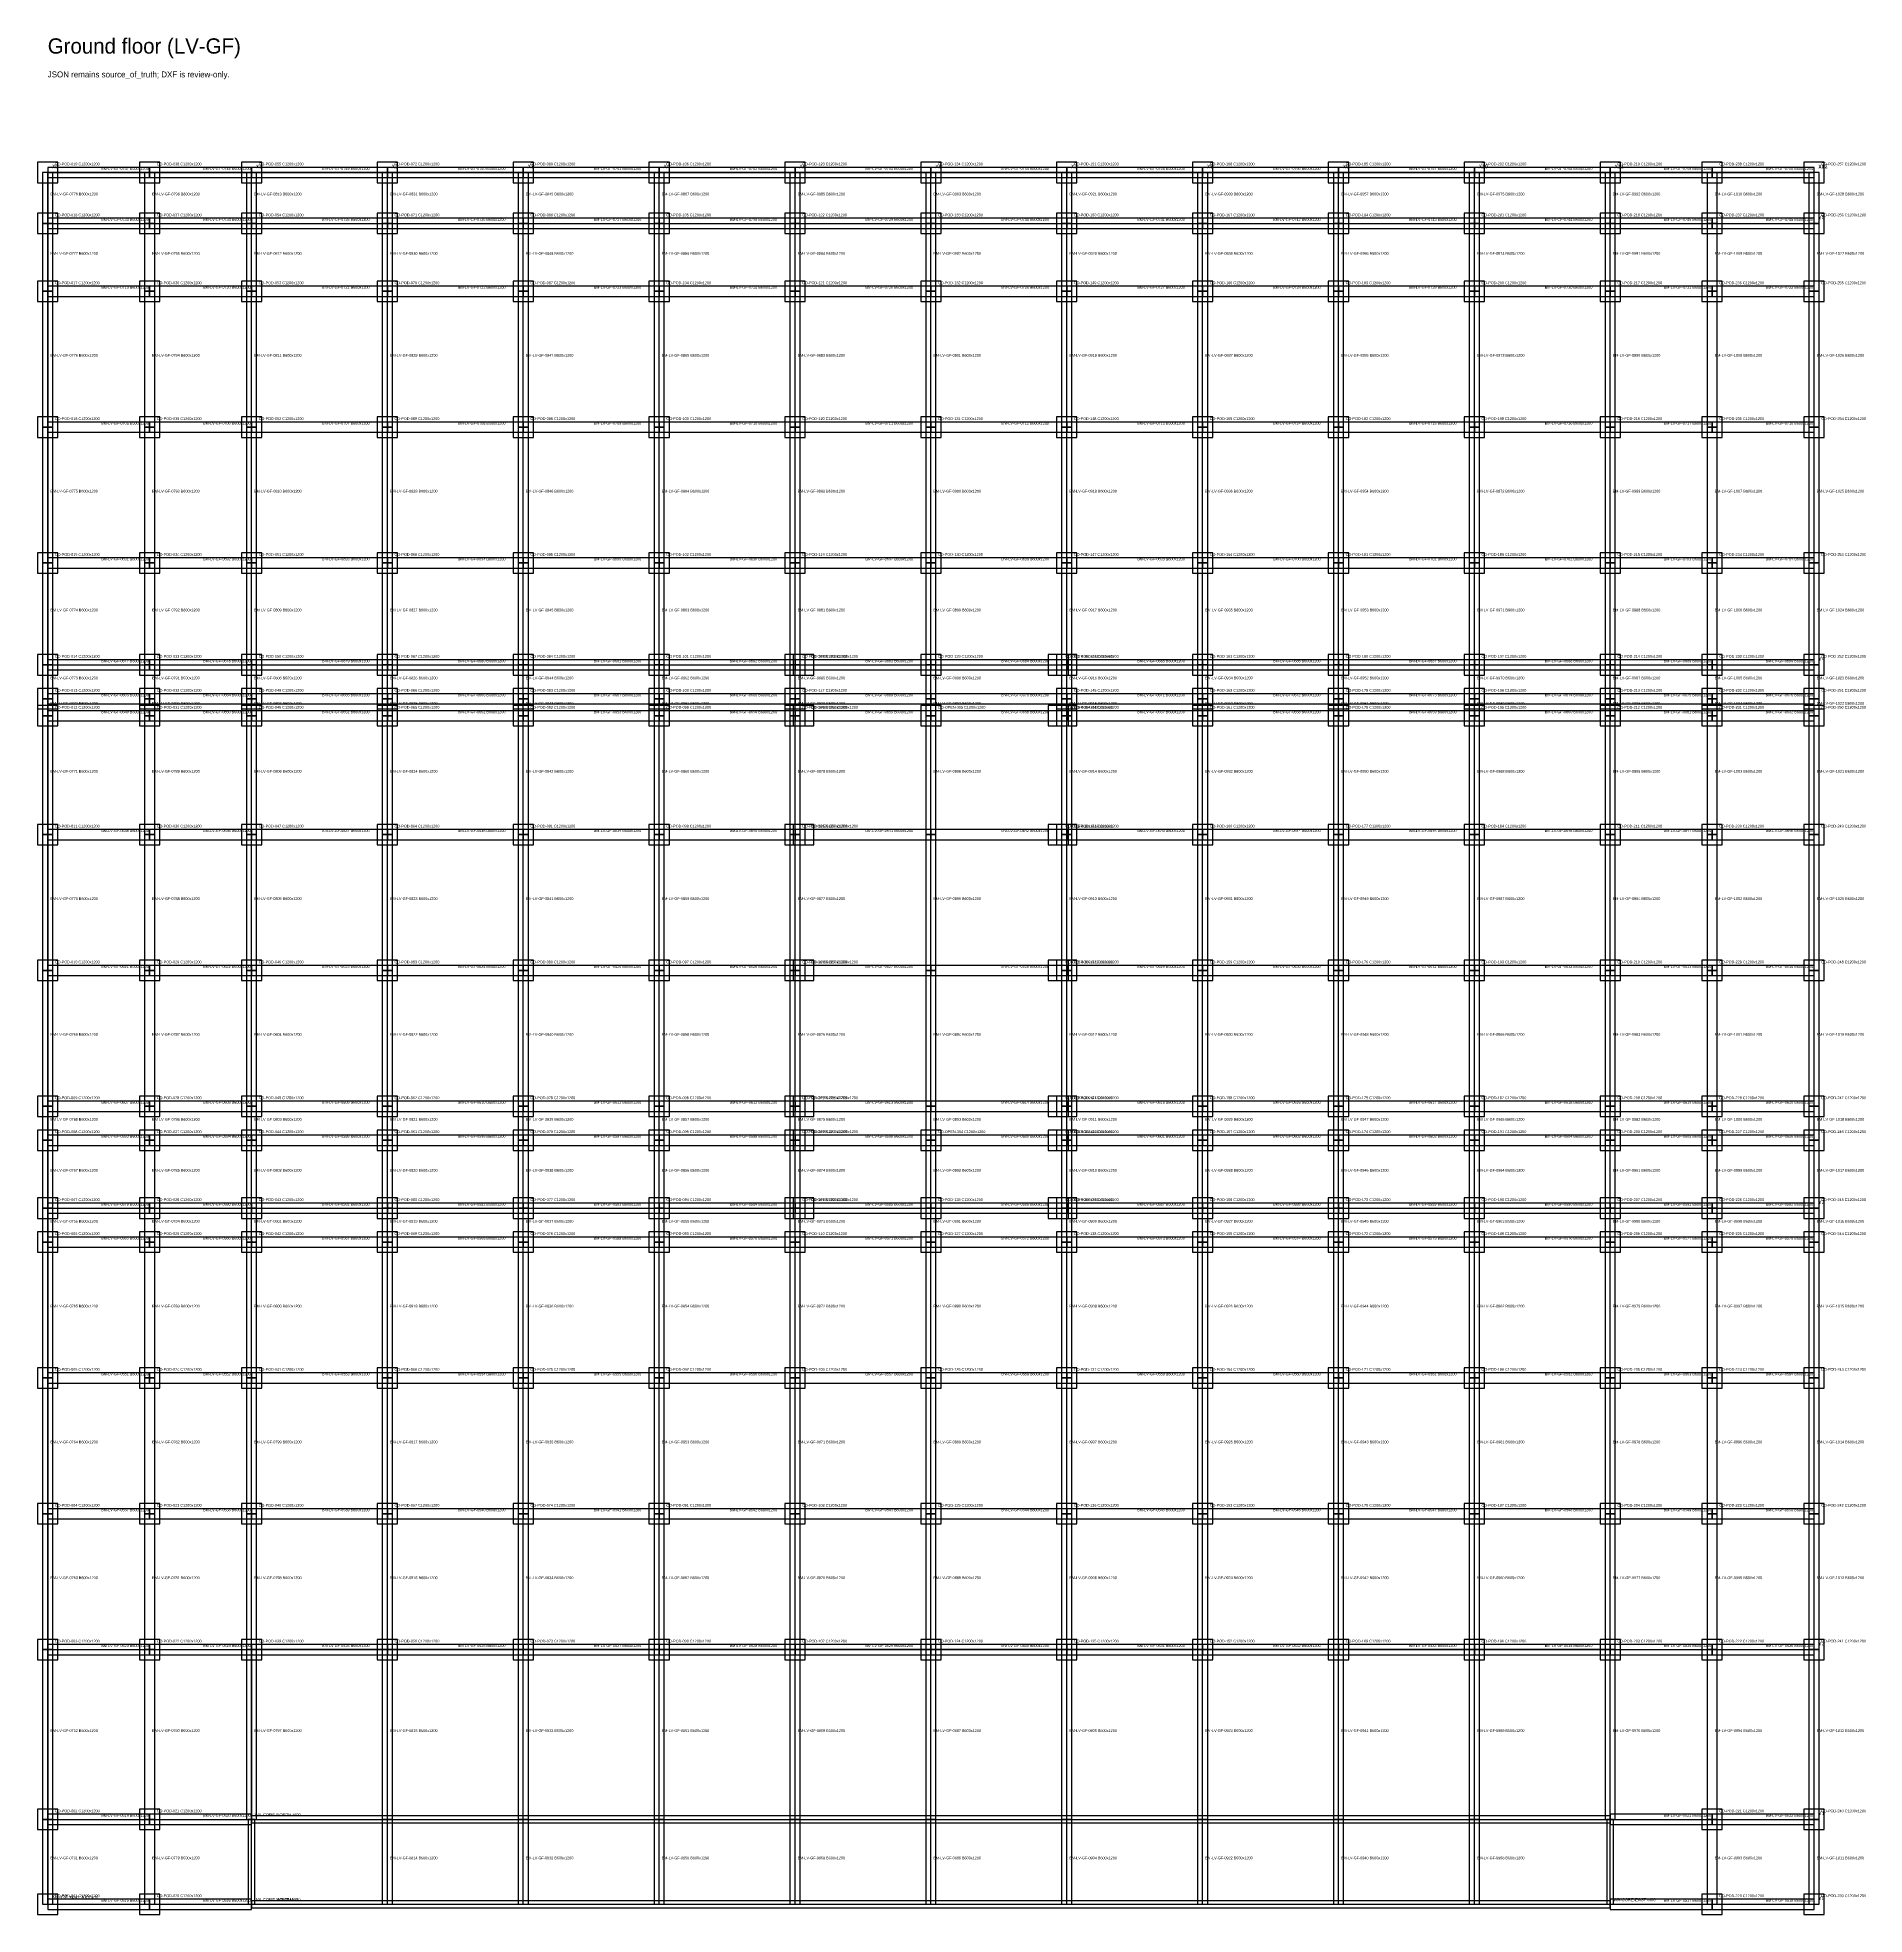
# Model space of a CAD drawing. Header units: millimetres. Extents: x -600 to 227101, y -254450 to 109948.
# Drawn here: x 118400 to 225969, y -600 to 109948 of the extents above; entities that cross this region are included whole.
import ezdxf

# ---------------------------------------------------------------- set-up
doc = ezdxf.new("R2010")
doc.units = ezdxf.units.MM
for name, color, linetype in [('LV-GF_BEAM', 5, 'Continuous'), ('LV-GF_BOUNDARY', 6, 'Continuous'), ('LV-GF_COLUMN', 1, 'Continuous'), ('LV-GF_GRID', 8, 'Continuous'), ('LV-GF_KEEP_OUT', 4, 'Continuous'), ('LV-GF_SLAB', 7, 'Continuous'), ('LV-GF_WALL', 3, 'Continuous'), ('TEXT', 7, 'Continuous')]:
    doc.layers.add(name, color=color, linetype=linetype)

msp = doc.modelspace()

# ---------------------------------------------------------------- linework, layer by layer
at = {"layer": 'LV-GF_BEAM'}
for points in [[(118700, 99000), (119300, 99000), (119300, 102000), (118700, 102000), (118700, 99000)], [(119000, 102300), (119000, 101700), (125000, 101700), (125000, 102300), (119000, 102300)], [(124700, 99000), (125300, 99000), (125300, 102000), (124700, 102000), (124700, 99000)], [(125000, 102300), (125000, 101700), (131000, 101700), (131000, 102300), (125000, 102300)], [(130700, 99000), (131300, 99000), (131300, 102000), (130700, 102000), (130700, 99000)], [(131000, 102300), (131000, 101700), (139000, 101700), (139000, 102300), (131000, 102300)], [(138700, 99000), (139300, 99000), (139300, 102000), (138700, 102000), (138700, 99000)], [(139000, 102300), (139000, 101700), (147000, 101700), (147000, 102300), (139000, 102300)], [(146700, 99000), (147300, 99000), (147300, 102000), (146700, 102000), (146700, 99000)], [(147000, 102300), (147000, 101700), (155000, 101700), (155000, 102300), (147000, 102300)], [(154700, 99000), (155300, 99000), (155300, 102000), (154700, 102000), (154700, 99000)], [(155000, 102300), (155000, 101700), (163000, 101700), (163000, 102300), (155000, 102300)], [(162700, 99000), (163300, 99000), (163300, 102000), (162700, 102000), (162700, 99000)], [(163000, 102300), (163000, 101700), (171000, 101700), (171000, 102300), (163000, 102300)], [(170700, 99000), (171300, 99000), (171300, 102000), (170700, 102000), (170700, 99000)], [(171000, 102300), (171000, 101700), (179000, 101700), (179000, 102300), (171000, 102300)], [(178700, 99000), (179300, 99000), (179300, 102000), (178700, 102000), (178700, 99000)], [(179000, 102300), (179000, 101700), (187000, 101700), (187000, 102300), (179000, 102300)], [(186700, 99000), (187300, 99000), (187300, 102000), (186700, 102000), (186700, 99000)], [(187000, 102300), (187000, 101700), (195000, 101700), (195000, 102300), (187000, 102300)], [(194700, 99000), (195300, 99000), (195300, 102000), (194700, 102000), (194700, 99000)], [(195000, 102300), (195000, 101700), (203000, 101700), (203000, 102300), (195000, 102300)], [(202700, 99000), (203300, 99000), (203300, 102000), (202700, 102000), (202700, 99000)], [(203000, 102300), (203000, 101700), (211000, 101700), (211000, 102300), (203000, 102300)], [(210700, 99000), (211300, 99000), (211300, 102000), (210700, 102000), (210700, 99000)], [(211000, 102300), (211000, 101700), (217000, 101700), (217000, 102300), (211000, 102300)], [(216700, 99000), (217300, 99000), (217300, 102000), (216700, 102000), (216700, 99000)], [(217000, 102300), (217000, 101700), (223000, 101700), (223000, 102300), (217000, 102300)], [(222700, 99000), (223300, 99000), (223300, 102000), (222700, 102000), (222700, 99000)], [(118700, 95000), (119300, 95000), (119300, 99000), (118700, 99000), (118700, 95000)], [(119000, 99300), (119000, 98700), (125000, 98700), (125000, 99300), (119000, 99300)], [(124700, 95000), (125300, 95000), (125300, 99000), (124700, 99000), (124700, 95000)], [(125000, 99300), (125000, 98700), (131000, 98700), (131000, 99300), (125000, 99300)], [(130700, 95000), (131300, 95000), (131300, 99000), (130700, 99000), (130700, 95000)], [(131000, 99300), (131000, 98700), (139000, 98700), (139000, 99300), (131000, 99300)], [(138700, 95000), (139300, 95000), (139300, 99000), (138700, 99000), (138700, 95000)], [(139000, 99300), (139000, 98700), (147000, 98700), (147000, 99300), (139000, 99300)], [(146700, 95000), (147300, 95000), (147300, 99000), (146700, 99000), (146700, 95000)], [(147000, 99300), (147000, 98700), (155000, 98700), (155000, 99300), (147000, 99300)], [(154700, 95000), (155300, 95000), (155300, 99000), (154700, 99000), (154700, 95000)], [(155000, 99300), (155000, 98700), (163000, 98700), (163000, 99300), (155000, 99300)], [(162700, 95000), (163300, 95000), (163300, 99000), (162700, 99000), (162700, 95000)], [(163000, 99300), (163000, 98700), (171000, 98700), (171000, 99300), (163000, 99300)], [(170700, 95000), (171300, 95000), (171300, 99000), (170700, 99000), (170700, 95000)], [(171000, 99300), (171000, 98700), (179000, 98700), (179000, 99300), (171000, 99300)], [(178700, 95000), (179300, 95000), (179300, 99000), (178700, 99000), (178700, 95000)], [(179000, 99300), (179000, 98700), (187000, 98700), (187000, 99300), (179000, 99300)], [(186700, 95000), (187300, 95000), (187300, 99000), (186700, 99000), (186700, 95000)], [(187000, 99300), (187000, 98700), (195000, 98700), (195000, 99300), (187000, 99300)], [(194700, 95000), (195300, 95000), (195300, 99000), (194700, 99000), (194700, 95000)], [(195000, 99300), (195000, 98700), (203000, 98700), (203000, 99300), (195000, 99300)], [(202700, 95000), (203300, 95000), (203300, 99000), (202700, 99000), (202700, 95000)], [(203000, 99300), (203000, 98700), (211000, 98700), (211000, 99300), (203000, 99300)], [(210700, 95000), (211300, 95000), (211300, 99000), (210700, 99000), (210700, 95000)], [(211000, 99300), (211000, 98700), (217000, 98700), (217000, 99300), (211000, 99300)], [(216700, 95000), (217300, 95000), (217300, 99000), (216700, 99000), (216700, 95000)], [(217000, 99300), (217000, 98700), (223000, 98700), (223000, 99300), (217000, 99300)], [(222700, 95000), (223300, 95000), (223300, 99000), (222700, 99000), (222700, 95000)], [(119000, 95300), (119000, 94700), (125000, 94700), (125000, 95300), (119000, 95300)], [(125000, 95300), (125000, 94700), (131000, 94700), (131000, 95300), (125000, 95300)], [(131000, 95300), (131000, 94700), (139000, 94700), (139000, 95300), (131000, 95300)], [(139000, 95300), (139000, 94700), (147000, 94700), (147000, 95300), (139000, 95300)], [(147000, 95300), (147000, 94700), (155000, 94700), (155000, 95300), (147000, 95300)], [(155000, 95300), (155000, 94700), (163000, 94700), (163000, 95300), (155000, 95300)], [(163000, 95300), (163000, 94700), (171000, 94700), (171000, 95300), (163000, 95300)], [(171000, 95300), (171000, 94700), (179000, 94700), (179000, 95300), (171000, 95300)], [(179000, 95300), (179000, 94700), (187000, 94700), (187000, 95300), (179000, 95300)], [(187000, 95300), (187000, 94700), (195000, 94700), (195000, 95300), (187000, 95300)], [(195000, 95300), (195000, 94700), (203000, 94700), (203000, 95300), (195000, 95300)], [(203000, 95300), (203000, 94700), (211000, 94700), (211000, 95300), (203000, 95300)], [(211000, 95300), (211000, 94700), (217000, 94700), (217000, 95300), (211000, 95300)], [(217000, 95300), (217000, 94700), (223000, 94700), (223000, 95300), (217000, 95300)], [(118700, 87000), (119300, 87000), (119300, 95000), (118700, 95000), (118700, 87000)], [(124700, 87000), (125300, 87000), (125300, 95000), (124700, 95000), (124700, 87000)], [(130700, 87000), (131300, 87000), (131300, 95000), (130700, 95000), (130700, 87000)], [(138700, 87000), (139300, 87000), (139300, 95000), (138700, 95000), (138700, 87000)], [(146700, 87000), (147300, 87000), (147300, 95000), (146700, 95000), (146700, 87000)], [(154700, 87000), (155300, 87000), (155300, 95000), (154700, 95000), (154700, 87000)], [(162700, 87000), (163300, 87000), (163300, 95000), (162700, 95000), (162700, 87000)], [(170700, 87000), (171300, 87000), (171300, 95000), (170700, 95000), (170700, 87000)], [(178700, 87000), (179300, 87000), (179300, 95000), (178700, 95000), (178700, 87000)], [(186700, 87000), (187300, 87000), (187300, 95000), (186700, 95000), (186700, 87000)], [(194700, 87000), (195300, 87000), (195300, 95000), (194700, 95000), (194700, 87000)], [(202700, 87000), (203300, 87000), (203300, 95000), (202700, 95000), (202700, 87000)], [(210700, 87000), (211300, 87000), (211300, 95000), (210700, 95000), (210700, 87000)], [(216700, 87000), (217300, 87000), (217300, 95000), (216700, 95000), (216700, 87000)], [(222700, 87000), (223300, 87000), (223300, 95000), (222700, 95000), (222700, 87000)], [(118700, 79000), (119300, 79000), (119300, 87000), (118700, 87000), (118700, 79000)], [(119000, 87300), (119000, 86700), (125000, 86700), (125000, 87300), (119000, 87300)], [(124700, 79000), (125300, 79000), (125300, 87000), (124700, 87000), (124700, 79000)], [(125000, 87300), (125000, 86700), (131000, 86700), (131000, 87300), (125000, 87300)], [(130700, 79000), (131300, 79000), (131300, 87000), (130700, 87000), (130700, 79000)], [(131000, 87300), (131000, 86700), (139000, 86700), (139000, 87300), (131000, 87300)], [(138700, 79000), (139300, 79000), (139300, 87000), (138700, 87000), (138700, 79000)], [(139000, 87300), (139000, 86700), (147000, 86700), (147000, 87300), (139000, 87300)], [(146700, 79000), (147300, 79000), (147300, 87000), (146700, 87000), (146700, 79000)], [(147000, 87300), (147000, 86700), (155000, 86700), (155000, 87300), (147000, 87300)], [(154700, 79000), (155300, 79000), (155300, 87000), (154700, 87000), (154700, 79000)], [(155000, 87300), (155000, 86700), (163000, 86700), (163000, 87300), (155000, 87300)], [(162700, 79000), (163300, 79000), (163300, 87000), (162700, 87000), (162700, 79000)], [(163000, 87300), (163000, 86700), (171000, 86700), (171000, 87300), (163000, 87300)], [(170700, 79000), (171300, 79000), (171300, 87000), (170700, 87000), (170700, 79000)], [(171000, 87300), (171000, 86700), (179000, 86700), (179000, 87300), (171000, 87300)], [(178700, 79000), (179300, 79000), (179300, 87000), (178700, 87000), (178700, 79000)], [(179000, 87300), (179000, 86700), (187000, 86700), (187000, 87300), (179000, 87300)], [(186700, 79000), (187300, 79000), (187300, 87000), (186700, 87000), (186700, 79000)], [(187000, 87300), (187000, 86700), (195000, 86700), (195000, 87300), (187000, 87300)], [(194700, 79000), (195300, 79000), (195300, 87000), (194700, 87000), (194700, 79000)], [(195000, 87300), (195000, 86700), (203000, 86700), (203000, 87300), (195000, 87300)], [(202700, 79000), (203300, 79000), (203300, 87000), (202700, 87000), (202700, 79000)], [(203000, 87300), (203000, 86700), (211000, 86700), (211000, 87300), (203000, 87300)], [(210700, 79000), (211300, 79000), (211300, 87000), (210700, 87000), (210700, 79000)], [(211000, 87300), (211000, 86700), (217000, 86700), (217000, 87300), (211000, 87300)], [(216700, 79000), (217300, 79000), (217300, 87000), (216700, 87000), (216700, 79000)], [(217000, 87300), (217000, 86700), (223000, 86700), (223000, 87300), (217000, 87300)], [(222700, 79000), (223300, 79000), (223300, 87000), (222700, 87000), (222700, 79000)], [(118700, 73000), (119300, 73000), (119300, 79000), (118700, 79000), (118700, 73000)], [(119000, 79300), (119000, 78700), (125000, 78700), (125000, 79300), (119000, 79300)], [(124700, 73000), (125300, 73000), (125300, 79000), (124700, 79000), (124700, 73000)], [(125000, 79300), (125000, 78700), (131000, 78700), (131000, 79300), (125000, 79300)], [(130700, 73000), (131300, 73000), (131300, 79000), (130700, 79000), (130700, 73000)], [(131000, 79300), (131000, 78700), (139000, 78700), (139000, 79300), (131000, 79300)], [(138700, 73000), (139300, 73000), (139300, 79000), (138700, 79000), (138700, 73000)], [(139000, 79300), (139000, 78700), (147000, 78700), (147000, 79300), (139000, 79300)], [(146700, 73000), (147300, 73000), (147300, 79000), (146700, 79000), (146700, 73000)], [(147000, 79300), (147000, 78700), (155000, 78700), (155000, 79300), (147000, 79300)], [(154700, 73000), (155300, 73000), (155300, 79000), (154700, 79000), (154700, 73000)], [(155000, 79300), (155000, 78700), (163000, 78700), (163000, 79300), (155000, 79300)], [(162700, 73000), (163300, 73000), (163300, 79000), (162700, 79000), (162700, 73000)], [(163000, 79300), (163000, 78700), (171000, 78700), (171000, 79300), (163000, 79300)], [(170700, 73000), (171300, 73000), (171300, 79000), (170700, 79000), (170700, 73000)], [(171000, 79300), (171000, 78700), (179000, 78700), (179000, 79300), (171000, 79300)], [(178700, 73000), (179300, 73000), (179300, 79000), (178700, 79000), (178700, 73000)], [(179000, 79300), (179000, 78700), (187000, 78700), (187000, 79300), (179000, 79300)], [(186700, 73000), (187300, 73000), (187300, 79000), (186700, 79000), (186700, 73000)], [(187000, 79300), (187000, 78700), (195000, 78700), (195000, 79300), (187000, 79300)], [(194700, 73000), (195300, 73000), (195300, 79000), (194700, 79000), (194700, 73000)], [(195000, 79300), (195000, 78700), (203000, 78700), (203000, 79300), (195000, 79300)], [(202700, 73000), (203300, 73000), (203300, 79000), (202700, 79000), (202700, 73000)], [(203000, 79300), (203000, 78700), (211000, 78700), (211000, 79300), (203000, 79300)], [(210700, 73000), (211300, 73000), (211300, 79000), (210700, 79000), (210700, 73000)], [(211000, 79300), (211000, 78700), (217000, 78700), (217000, 79300), (211000, 79300)], [(216700, 73000), (217300, 73000), (217300, 79000), (216700, 79000), (216700, 73000)], [(217000, 79300), (217000, 78700), (223000, 78700), (223000, 79300), (217000, 79300)], [(222700, 73000), (223300, 73000), (223300, 79000), (222700, 79000), (222700, 73000)], [(118700, 71000), (119300, 71000), (119300, 73000), (118700, 73000), (118700, 71000)], [(119000, 73300), (119000, 72700), (125000, 72700), (125000, 73300), (119000, 73300)], [(124700, 71000), (125300, 71000), (125300, 73000), (124700, 73000), (124700, 71000)], [(125000, 73300), (125000, 72700), (131000, 72700), (131000, 73300), (125000, 73300)], [(130700, 71000), (131300, 71000), (131300, 73000), (130700, 73000), (130700, 71000)], [(131000, 73300), (131000, 72700), (139000, 72700), (139000, 73300), (131000, 73300)], [(138700, 71000), (139300, 71000), (139300, 73000), (138700, 73000), (138700, 71000)], [(139000, 73300), (139000, 72700), (147000, 72700), (147000, 73300), (139000, 73300)], [(146700, 71000), (147300, 71000), (147300, 73000), (146700, 73000), (146700, 71000)], [(147000, 73300), (147000, 72700), (155000, 72700), (155000, 73300), (147000, 73300)], [(154700, 71000), (155300, 71000), (155300, 73000), (154700, 73000), (154700, 71000)], [(155000, 73300), (155000, 72700), (163000, 72700), (163000, 73300), (155000, 73300)], [(162700, 71000), (163300, 71000), (163300, 73000), (162700, 73000), (162700, 71000)], [(163000, 73300), (163000, 72700), (171000, 72700), (171000, 73300), (163000, 73300)], [(170700, 71000), (171300, 71000), (171300, 73000), (170700, 73000), (170700, 71000)], [(171000, 73300), (171000, 72700), (179000, 72700), (179000, 73300), (171000, 73300)], [(178700, 71000), (179300, 71000), (179300, 73000), (178700, 73000), (178700, 71000)], [(179000, 73300), (179000, 72700), (187000, 72700), (187000, 73300), (179000, 73300)], [(186700, 71000), (187300, 71000), (187300, 73000), (186700, 73000), (186700, 71000)], [(187000, 73300), (187000, 72700), (195000, 72700), (195000, 73300), (187000, 73300)], [(194700, 71000), (195300, 71000), (195300, 73000), (194700, 73000), (194700, 71000)], [(195000, 73300), (195000, 72700), (203000, 72700), (203000, 73300), (195000, 73300)], [(202700, 71000), (203300, 71000), (203300, 73000), (202700, 73000), (202700, 71000)], [(203000, 73300), (203000, 72700), (211000, 72700), (211000, 73300), (203000, 73300)], [(210700, 71000), (211300, 71000), (211300, 73000), (210700, 73000), (210700, 71000)], [(211000, 73300), (211000, 72700), (217000, 72700), (217000, 73300), (211000, 73300)], [(216700, 71000), (217300, 71000), (217300, 73000), (216700, 73000), (216700, 71000)], [(217000, 73300), (217000, 72700), (223000, 72700), (223000, 73300), (217000, 73300)], [(222700, 71000), (223300, 71000), (223300, 73000), (222700, 73000), (222700, 71000)], [(118700, 70000), (119300, 70000), (119300, 71000), (118700, 71000), (118700, 70000)], [(119000, 71300), (119000, 70700), (125000, 70700), (125000, 71300), (119000, 71300)], [(124700, 70000), (125300, 70000), (125300, 71000), (124700, 71000), (124700, 70000)], [(125000, 71300), (125000, 70700), (131000, 70700), (131000, 71300), (125000, 71300)], [(130700, 70000), (131300, 70000), (131300, 71000), (130700, 71000), (130700, 70000)], [(131000, 71300), (131000, 70700), (139000, 70700), (139000, 71300), (131000, 71300)], [(138700, 70000), (139300, 70000), (139300, 71000), (138700, 71000), (138700, 70000)], [(139000, 71300), (139000, 70700), (147000, 70700), (147000, 71300), (139000, 71300)], [(146700, 70000), (147300, 70000), (147300, 71000), (146700, 71000), (146700, 70000)], [(147000, 71300), (147000, 70700), (155000, 70700), (155000, 71300), (147000, 71300)], [(154700, 70000), (155300, 70000), (155300, 71000), (154700, 71000), (154700, 70000)], [(155000, 71300), (155000, 70700), (163000, 70700), (163000, 71300), (155000, 71300)], [(162700, 70000), (163300, 70000), (163300, 71000), (162700, 71000), (162700, 70000)], [(163000, 71300), (163000, 70700), (171000, 70700), (171000, 71300), (163000, 71300)], [(170700, 70000), (171300, 70000), (171300, 71000), (170700, 71000), (170700, 70000)], [(171000, 71300), (171000, 70700), (179000, 70700), (179000, 71300), (171000, 71300)], [(178700, 70000), (179300, 70000), (179300, 71000), (178700, 71000), (178700, 70000)], [(179000, 71300), (179000, 70700), (187000, 70700), (187000, 71300), (179000, 71300)], [(186700, 70000), (187300, 70000), (187300, 71000), (186700, 71000), (186700, 70000)], [(187000, 71300), (187000, 70700), (195000, 70700), (195000, 71300), (187000, 71300)], [(194700, 70000), (195300, 70000), (195300, 71000), (194700, 71000), (194700, 70000)], [(195000, 71300), (195000, 70700), (203000, 70700), (203000, 71300), (195000, 71300)], [(202700, 70000), (203300, 70000), (203300, 71000), (202700, 71000), (202700, 70000)], [(203000, 71300), (203000, 70700), (211000, 70700), (211000, 71300), (203000, 71300)], [(210700, 70000), (211300, 70000), (211300, 71000), (210700, 71000), (210700, 70000)], [(211000, 71300), (211000, 70700), (217000, 70700), (217000, 71300), (211000, 71300)], [(216700, 70000), (217300, 70000), (217300, 71000), (216700, 71000), (216700, 70000)], [(217000, 71300), (217000, 70700), (223000, 70700), (223000, 71300), (217000, 71300)], [(222700, 70000), (223300, 70000), (223300, 71000), (222700, 71000), (222700, 70000)], [(118700, 63000), (119300, 63000), (119300, 70000), (118700, 70000), (118700, 63000)], [(119000, 70300), (119000, 69700), (125000, 69700), (125000, 70300), (119000, 70300)], [(124700, 63000), (125300, 63000), (125300, 70000), (124700, 70000), (124700, 63000)], [(125000, 70300), (125000, 69700), (131000, 69700), (131000, 70300), (125000, 70300)], [(130700, 63000), (131300, 63000), (131300, 70000), (130700, 70000), (130700, 63000)], [(131000, 70300), (131000, 69700), (139000, 69700), (139000, 70300), (131000, 70300)], [(138700, 63000), (139300, 63000), (139300, 70000), (138700, 70000), (138700, 63000)], [(139000, 70300), (139000, 69700), (147000, 69700), (147000, 70300), (139000, 70300)], [(146700, 63000), (147300, 63000), (147300, 70000), (146700, 70000), (146700, 63000)], [(147000, 70300), (147000, 69700), (155000, 69700), (155000, 70300), (147000, 70300)], [(154700, 63000), (155300, 63000), (155300, 70000), (154700, 70000), (154700, 63000)], [(155000, 70300), (155000, 69700), (163000, 69700), (163000, 70300), (155000, 70300)], [(162700, 63000), (163300, 63000), (163300, 70000), (162700, 70000), (162700, 63000)], [(163000, 70300), (163000, 69700), (171000, 69700), (171000, 70300), (163000, 70300)], [(170700, 63000), (171300, 63000), (171300, 70000), (170700, 70000), (170700, 63000)], [(171000, 70300), (171000, 69700), (179000, 69700), (179000, 70300), (171000, 70300)], [(178700, 63000), (179300, 63000), (179300, 70000), (178700, 70000), (178700, 63000)], [(179000, 70300), (179000, 69700), (187000, 69700), (187000, 70300), (179000, 70300)], [(186700, 63000), (187300, 63000), (187300, 70000), (186700, 70000), (186700, 63000)], [(187000, 70300), (187000, 69700), (195000, 69700), (195000, 70300), (187000, 70300)], [(194700, 63000), (195300, 63000), (195300, 70000), (194700, 70000), (194700, 63000)], [(195000, 70300), (195000, 69700), (203000, 69700), (203000, 70300), (195000, 70300)], [(202700, 63000), (203300, 63000), (203300, 70000), (202700, 70000), (202700, 63000)], [(203000, 70300), (203000, 69700), (211000, 69700), (211000, 70300), (203000, 70300)], [(210700, 63000), (211300, 63000), (211300, 70000), (210700, 70000), (210700, 63000)], [(211000, 70300), (211000, 69700), (217000, 69700), (217000, 70300), (211000, 70300)], [(216700, 63000), (217300, 63000), (217300, 70000), (216700, 70000), (216700, 63000)], [(217000, 70300), (217000, 69700), (223000, 69700), (223000, 70300), (217000, 70300)], [(222700, 63000), (223300, 63000), (223300, 70000), (222700, 70000), (222700, 63000)], [(119000, 63300), (119000, 62700), (125000, 62700), (125000, 63300), (119000, 63300)], [(125000, 63300), (125000, 62700), (131000, 62700), (131000, 63300), (125000, 63300)], [(131000, 63300), (131000, 62700), (139000, 62700), (139000, 63300), (131000, 63300)], [(139000, 63300), (139000, 62700), (147000, 62700), (147000, 63300), (139000, 63300)], [(147000, 63300), (147000, 62700), (155000, 62700), (155000, 63300), (147000, 63300)], [(155000, 63300), (155000, 62700), (163000, 62700), (163000, 63300), (155000, 63300)], [(163000, 63300), (163000, 62700), (171000, 62700), (171000, 63300), (163000, 63300)], [(171000, 63300), (171000, 62700), (179000, 62700), (179000, 63300), (171000, 63300)], [(179000, 63300), (179000, 62700), (187000, 62700), (187000, 63300), (179000, 63300)], [(187000, 63300), (187000, 62700), (195000, 62700), (195000, 63300), (187000, 63300)], [(195000, 63300), (195000, 62700), (203000, 62700), (203000, 63300), (195000, 63300)], [(203000, 63300), (203000, 62700), (211000, 62700), (211000, 63300), (203000, 63300)], [(211000, 63300), (211000, 62700), (217000, 62700), (217000, 63300), (211000, 63300)], [(217000, 63300), (217000, 62700), (223000, 62700), (223000, 63300), (217000, 63300)], [(118700, 55000), (119300, 55000), (119300, 63000), (118700, 63000), (118700, 55000)], [(124700, 55000), (125300, 55000), (125300, 63000), (124700, 63000), (124700, 55000)], [(130700, 55000), (131300, 55000), (131300, 63000), (130700, 63000), (130700, 55000)], [(138700, 55000), (139300, 55000), (139300, 63000), (138700, 63000), (138700, 55000)], [(146700, 55000), (147300, 55000), (147300, 63000), (146700, 63000), (146700, 55000)], [(154700, 55000), (155300, 55000), (155300, 63000), (154700, 63000), (154700, 55000)], [(162700, 55000), (163300, 55000), (163300, 63000), (162700, 63000), (162700, 55000)], [(170700, 55000), (171300, 55000), (171300, 63000), (170700, 63000), (170700, 55000)], [(178700, 55000), (179300, 55000), (179300, 63000), (178700, 63000), (178700, 55000)], [(186700, 55000), (187300, 55000), (187300, 63000), (186700, 63000), (186700, 55000)], [(194700, 55000), (195300, 55000), (195300, 63000), (194700, 63000), (194700, 55000)], [(202700, 55000), (203300, 55000), (203300, 63000), (202700, 63000), (202700, 55000)], [(210700, 55000), (211300, 55000), (211300, 63000), (210700, 63000), (210700, 55000)], [(216700, 55000), (217300, 55000), (217300, 63000), (216700, 63000), (216700, 55000)], [(222700, 55000), (223300, 55000), (223300, 63000), (222700, 63000), (222700, 55000)], [(119000, 55300), (119000, 54700), (125000, 54700), (125000, 55300), (119000, 55300)], [(125000, 55300), (125000, 54700), (131000, 54700), (131000, 55300), (125000, 55300)], [(131000, 55300), (131000, 54700), (139000, 54700), (139000, 55300), (131000, 55300)], [(139000, 55300), (139000, 54700), (147000, 54700), (147000, 55300), (139000, 55300)], [(147000, 55300), (147000, 54700), (155000, 54700), (155000, 55300), (147000, 55300)], [(155000, 55300), (155000, 54700), (163000, 54700), (163000, 55300), (155000, 55300)], [(163000, 55300), (163000, 54700), (171000, 54700), (171000, 55300), (163000, 55300)], [(171000, 55300), (171000, 54700), (179000, 54700), (179000, 55300), (171000, 55300)], [(179000, 55300), (179000, 54700), (187000, 54700), (187000, 55300), (179000, 55300)], [(187000, 55300), (187000, 54700), (195000, 54700), (195000, 55300), (187000, 55300)], [(195000, 55300), (195000, 54700), (203000, 54700), (203000, 55300), (195000, 55300)], [(203000, 55300), (203000, 54700), (211000, 54700), (211000, 55300), (203000, 55300)], [(211000, 55300), (211000, 54700), (217000, 54700), (217000, 55300), (211000, 55300)], [(217000, 55300), (217000, 54700), (223000, 54700), (223000, 55300), (217000, 55300)], [(118700, 47000), (119300, 47000), (119300, 55000), (118700, 55000), (118700, 47000)], [(124700, 47000), (125300, 47000), (125300, 55000), (124700, 55000), (124700, 47000)], [(130700, 47000), (131300, 47000), (131300, 55000), (130700, 55000), (130700, 47000)], [(138700, 47000), (139300, 47000), (139300, 55000), (138700, 55000), (138700, 47000)], [(146700, 47000), (147300, 47000), (147300, 55000), (146700, 55000), (146700, 47000)], [(154700, 47000), (155300, 47000), (155300, 55000), (154700, 55000), (154700, 47000)], [(162700, 47000), (163300, 47000), (163300, 55000), (162700, 55000), (162700, 47000)], [(170700, 47000), (171300, 47000), (171300, 55000), (170700, 55000), (170700, 47000)], [(178700, 47000), (179300, 47000), (179300, 55000), (178700, 55000), (178700, 47000)], [(186700, 47000), (187300, 47000), (187300, 55000), (186700, 55000), (186700, 47000)], [(194700, 47000), (195300, 47000), (195300, 55000), (194700, 55000), (194700, 47000)], [(202700, 47000), (203300, 47000), (203300, 55000), (202700, 55000), (202700, 47000)], [(210700, 47000), (211300, 47000), (211300, 55000), (210700, 55000), (210700, 47000)], [(216700, 47000), (217300, 47000), (217300, 55000), (216700, 55000), (216700, 47000)], [(222700, 47000), (223300, 47000), (223300, 55000), (222700, 55000), (222700, 47000)], [(118700, 45000), (119300, 45000), (119300, 47000), (118700, 47000), (118700, 45000)], [(119000, 47300), (119000, 46700), (125000, 46700), (125000, 47300), (119000, 47300)], [(124700, 45000), (125300, 45000), (125300, 47000), (124700, 47000), (124700, 45000)], [(125000, 47300), (125000, 46700), (131000, 46700), (131000, 47300), (125000, 47300)], [(130700, 45000), (131300, 45000), (131300, 47000), (130700, 47000), (130700, 45000)], [(131000, 47300), (131000, 46700), (139000, 46700), (139000, 47300), (131000, 47300)], [(138700, 45000), (139300, 45000), (139300, 47000), (138700, 47000), (138700, 45000)], [(139000, 47300), (139000, 46700), (147000, 46700), (147000, 47300), (139000, 47300)], [(146700, 45000), (147300, 45000), (147300, 47000), (146700, 47000), (146700, 45000)], [(147000, 47300), (147000, 46700), (155000, 46700), (155000, 47300), (147000, 47300)], [(154700, 45000), (155300, 45000), (155300, 47000), (154700, 47000), (154700, 45000)], [(155000, 47300), (155000, 46700), (163000, 46700), (163000, 47300), (155000, 47300)], [(162700, 45000), (163300, 45000), (163300, 47000), (162700, 47000), (162700, 45000)], [(163000, 47300), (163000, 46700), (171000, 46700), (171000, 47300), (163000, 47300)], [(170700, 45000), (171300, 45000), (171300, 47000), (170700, 47000), (170700, 45000)], [(171000, 47300), (171000, 46700), (179000, 46700), (179000, 47300), (171000, 47300)], [(178700, 45000), (179300, 45000), (179300, 47000), (178700, 47000), (178700, 45000)], [(179000, 47300), (179000, 46700), (187000, 46700), (187000, 47300), (179000, 47300)], [(186700, 45000), (187300, 45000), (187300, 47000), (186700, 47000), (186700, 45000)], [(187000, 47300), (187000, 46700), (195000, 46700), (195000, 47300), (187000, 47300)], [(194700, 45000), (195300, 45000), (195300, 47000), (194700, 47000), (194700, 45000)], [(195000, 47300), (195000, 46700), (203000, 46700), (203000, 47300), (195000, 47300)], [(202700, 45000), (203300, 45000), (203300, 47000), (202700, 47000), (202700, 45000)], [(203000, 47300), (203000, 46700), (211000, 46700), (211000, 47300), (203000, 47300)], [(210700, 45000), (211300, 45000), (211300, 47000), (210700, 47000), (210700, 45000)], [(211000, 47300), (211000, 46700), (217000, 46700), (217000, 47300), (211000, 47300)], [(216700, 45000), (217300, 45000), (217300, 47000), (216700, 47000), (216700, 45000)], [(217000, 47300), (217000, 46700), (223000, 46700), (223000, 47300), (217000, 47300)], [(222700, 45000), (223300, 45000), (223300, 47000), (222700, 47000), (222700, 45000)], [(118700, 41000), (119300, 41000), (119300, 45000), (118700, 45000), (118700, 41000)], [(119000, 45300), (119000, 44700), (125000, 44700), (125000, 45300), (119000, 45300)], [(124700, 41000), (125300, 41000), (125300, 45000), (124700, 45000), (124700, 41000)], [(125000, 45300), (125000, 44700), (131000, 44700), (131000, 45300), (125000, 45300)], [(130700, 41000), (131300, 41000), (131300, 45000), (130700, 45000), (130700, 41000)], [(131000, 45300), (131000, 44700), (139000, 44700), (139000, 45300), (131000, 45300)], [(138700, 41000), (139300, 41000), (139300, 45000), (138700, 45000), (138700, 41000)], [(139000, 45300), (139000, 44700), (147000, 44700), (147000, 45300), (139000, 45300)], [(146700, 41000), (147300, 41000), (147300, 45000), (146700, 45000), (146700, 41000)], [(147000, 45300), (147000, 44700), (155000, 44700), (155000, 45300), (147000, 45300)], [(154700, 41000), (155300, 41000), (155300, 45000), (154700, 45000), (154700, 41000)], [(155000, 45300), (155000, 44700), (163000, 44700), (163000, 45300), (155000, 45300)], [(162700, 41000), (163300, 41000), (163300, 45000), (162700, 45000), (162700, 41000)], [(163000, 45300), (163000, 44700), (171000, 44700), (171000, 45300), (163000, 45300)], [(170700, 41000), (171300, 41000), (171300, 45000), (170700, 45000), (170700, 41000)], [(171000, 45300), (171000, 44700), (179000, 44700), (179000, 45300), (171000, 45300)], [(178700, 41000), (179300, 41000), (179300, 45000), (178700, 45000), (178700, 41000)], [(179000, 45300), (179000, 44700), (187000, 44700), (187000, 45300), (179000, 45300)], [(186700, 41000), (187300, 41000), (187300, 45000), (186700, 45000), (186700, 41000)], [(187000, 45300), (187000, 44700), (195000, 44700), (195000, 45300), (187000, 45300)], [(194700, 41000), (195300, 41000), (195300, 45000), (194700, 45000), (194700, 41000)], [(195000, 45300), (195000, 44700), (203000, 44700), (203000, 45300), (195000, 45300)], [(202700, 41000), (203300, 41000), (203300, 45000), (202700, 45000), (202700, 41000)], [(203000, 45300), (203000, 44700), (211000, 44700), (211000, 45300), (203000, 45300)], [(210700, 41000), (211300, 41000), (211300, 45000), (210700, 45000), (210700, 41000)], [(211000, 45300), (211000, 44700), (217000, 44700), (217000, 45300), (211000, 45300)], [(216700, 41000), (217300, 41000), (217300, 45000), (216700, 45000), (216700, 41000)], [(217000, 45300), (217000, 44700), (223000, 44700), (223000, 45300), (217000, 45300)], [(222700, 41000), (223300, 41000), (223300, 45000), (222700, 45000), (222700, 41000)], [(118700, 39000), (119300, 39000), (119300, 41000), (118700, 41000), (118700, 39000)], [(119000, 41300), (119000, 40700), (125000, 40700), (125000, 41300), (119000, 41300)], [(124700, 39000), (125300, 39000), (125300, 41000), (124700, 41000), (124700, 39000)], [(125000, 41300), (125000, 40700), (131000, 40700), (131000, 41300), (125000, 41300)], [(130700, 39000), (131300, 39000), (131300, 41000), (130700, 41000), (130700, 39000)], [(131000, 41300), (131000, 40700), (139000, 40700), (139000, 41300), (131000, 41300)], [(138700, 39000), (139300, 39000), (139300, 41000), (138700, 41000), (138700, 39000)], [(139000, 41300), (139000, 40700), (147000, 40700), (147000, 41300), (139000, 41300)], [(146700, 39000), (147300, 39000), (147300, 41000), (146700, 41000), (146700, 39000)], [(147000, 41300), (147000, 40700), (155000, 40700), (155000, 41300), (147000, 41300)], [(154700, 39000), (155300, 39000), (155300, 41000), (154700, 41000), (154700, 39000)], [(155000, 41300), (155000, 40700), (163000, 40700), (163000, 41300), (155000, 41300)], [(162700, 39000), (163300, 39000), (163300, 41000), (162700, 41000), (162700, 39000)], [(163000, 41300), (163000, 40700), (171000, 40700), (171000, 41300), (163000, 41300)], [(170700, 39000), (171300, 39000), (171300, 41000), (170700, 41000), (170700, 39000)], [(171000, 41300), (171000, 40700), (179000, 40700), (179000, 41300), (171000, 41300)], [(178700, 39000), (179300, 39000), (179300, 41000), (178700, 41000), (178700, 39000)], [(179000, 41300), (179000, 40700), (187000, 40700), (187000, 41300), (179000, 41300)], [(186700, 39000), (187300, 39000), (187300, 41000), (186700, 41000), (186700, 39000)], [(187000, 41300), (187000, 40700), (195000, 40700), (195000, 41300), (187000, 41300)], [(194700, 39000), (195300, 39000), (195300, 41000), (194700, 41000), (194700, 39000)], [(195000, 41300), (195000, 40700), (203000, 40700), (203000, 41300), (195000, 41300)], [(202700, 39000), (203300, 39000), (203300, 41000), (202700, 41000), (202700, 39000)], [(203000, 41300), (203000, 40700), (211000, 40700), (211000, 41300), (203000, 41300)], [(210700, 39000), (211300, 39000), (211300, 41000), (210700, 41000), (210700, 39000)], [(211000, 41300), (211000, 40700), (217000, 40700), (217000, 41300), (211000, 41300)], [(216700, 39000), (217300, 39000), (217300, 41000), (216700, 41000), (216700, 39000)], [(217000, 41300), (217000, 40700), (223000, 40700), (223000, 41300), (217000, 41300)], [(222700, 39000), (223300, 39000), (223300, 41000), (222700, 41000), (222700, 39000)], [(118700, 31000), (119300, 31000), (119300, 39000), (118700, 39000), (118700, 31000)], [(119000, 39300), (119000, 38700), (125000, 38700), (125000, 39300), (119000, 39300)], [(124700, 31000), (125300, 31000), (125300, 39000), (124700, 39000), (124700, 31000)], [(125000, 39300), (125000, 38700), (131000, 38700), (131000, 39300), (125000, 39300)], [(130700, 31000), (131300, 31000), (131300, 39000), (130700, 39000), (130700, 31000)], [(131000, 39300), (131000, 38700), (139000, 38700), (139000, 39300), (131000, 39300)], [(138700, 31000), (139300, 31000), (139300, 39000), (138700, 39000), (138700, 31000)], [(139000, 39300), (139000, 38700), (147000, 38700), (147000, 39300), (139000, 39300)], [(146700, 31000), (147300, 31000), (147300, 39000), (146700, 39000), (146700, 31000)], [(147000, 39300), (147000, 38700), (155000, 38700), (155000, 39300), (147000, 39300)], [(154700, 31000), (155300, 31000), (155300, 39000), (154700, 39000), (154700, 31000)], [(155000, 39300), (155000, 38700), (163000, 38700), (163000, 39300), (155000, 39300)], [(162700, 31000), (163300, 31000), (163300, 39000), (162700, 39000), (162700, 31000)], [(163000, 39300), (163000, 38700), (171000, 38700), (171000, 39300), (163000, 39300)], [(170700, 31000), (171300, 31000), (171300, 39000), (170700, 39000), (170700, 31000)], [(171000, 39300), (171000, 38700), (179000, 38700), (179000, 39300), (171000, 39300)], [(178700, 31000), (179300, 31000), (179300, 39000), (178700, 39000), (178700, 31000)], [(179000, 39300), (179000, 38700), (187000, 38700), (187000, 39300), (179000, 39300)], [(186700, 31000), (187300, 31000), (187300, 39000), (186700, 39000), (186700, 31000)], [(187000, 39300), (187000, 38700), (195000, 38700), (195000, 39300), (187000, 39300)], [(194700, 31000), (195300, 31000), (195300, 39000), (194700, 39000), (194700, 31000)], [(195000, 39300), (195000, 38700), (203000, 38700), (203000, 39300), (195000, 39300)], [(202700, 31000), (203300, 31000), (203300, 39000), (202700, 39000), (202700, 31000)], [(203000, 39300), (203000, 38700), (211000, 38700), (211000, 39300), (203000, 39300)], [(210700, 31000), (211300, 31000), (211300, 39000), (210700, 39000), (210700, 31000)], [(211000, 39300), (211000, 38700), (217000, 38700), (217000, 39300), (211000, 39300)], [(216700, 31000), (217300, 31000), (217300, 39000), (216700, 39000), (216700, 31000)], [(217000, 39300), (217000, 38700), (223000, 38700), (223000, 39300), (217000, 39300)], [(222700, 31000), (223300, 31000), (223300, 39000), (222700, 39000), (222700, 31000)], [(118700, 23000), (119300, 23000), (119300, 31000), (118700, 31000), (118700, 23000)], [(119000, 31300), (119000, 30700), (125000, 30700), (125000, 31300), (119000, 31300)], [(124700, 23000), (125300, 23000), (125300, 31000), (124700, 31000), (124700, 23000)], [(125000, 31300), (125000, 30700), (131000, 30700), (131000, 31300), (125000, 31300)], [(130700, 23000), (131300, 23000), (131300, 31000), (130700, 31000), (130700, 23000)], [(131000, 31300), (131000, 30700), (139000, 30700), (139000, 31300), (131000, 31300)], [(138700, 23000), (139300, 23000), (139300, 31000), (138700, 31000), (138700, 23000)], [(139000, 31300), (139000, 30700), (147000, 30700), (147000, 31300), (139000, 31300)], [(146700, 23000), (147300, 23000), (147300, 31000), (146700, 31000), (146700, 23000)], [(147000, 31300), (147000, 30700), (155000, 30700), (155000, 31300), (147000, 31300)], [(154700, 23000), (155300, 23000), (155300, 31000), (154700, 31000), (154700, 23000)], [(155000, 31300), (155000, 30700), (163000, 30700), (163000, 31300), (155000, 31300)], [(162700, 23000), (163300, 23000), (163300, 31000), (162700, 31000), (162700, 23000)], [(163000, 31300), (163000, 30700), (171000, 30700), (171000, 31300), (163000, 31300)], [(170700, 23000), (171300, 23000), (171300, 31000), (170700, 31000), (170700, 23000)], [(171000, 31300), (171000, 30700), (179000, 30700), (179000, 31300), (171000, 31300)], [(178700, 23000), (179300, 23000), (179300, 31000), (178700, 31000), (178700, 23000)], [(179000, 31300), (179000, 30700), (187000, 30700), (187000, 31300), (179000, 31300)], [(186700, 23000), (187300, 23000), (187300, 31000), (186700, 31000), (186700, 23000)], [(187000, 31300), (187000, 30700), (195000, 30700), (195000, 31300), (187000, 31300)], [(194700, 23000), (195300, 23000), (195300, 31000), (194700, 31000), (194700, 23000)], [(195000, 31300), (195000, 30700), (203000, 30700), (203000, 31300), (195000, 31300)], [(202700, 23000), (203300, 23000), (203300, 31000), (202700, 31000), (202700, 23000)], [(203000, 31300), (203000, 30700), (211000, 30700), (211000, 31300), (203000, 31300)], [(210700, 23000), (211300, 23000), (211300, 31000), (210700, 31000), (210700, 23000)], [(211000, 31300), (211000, 30700), (217000, 30700), (217000, 31300), (211000, 31300)], [(216700, 23000), (217300, 23000), (217300, 31000), (216700, 31000), (216700, 23000)], [(217000, 31300), (217000, 30700), (223000, 30700), (223000, 31300), (217000, 31300)], [(222700, 23000), (223300, 23000), (223300, 31000), (222700, 31000), (222700, 23000)], [(119000, 23300), (119000, 22700), (125000, 22700), (125000, 23300), (119000, 23300)], [(125000, 23300), (125000, 22700), (131000, 22700), (131000, 23300), (125000, 23300)], [(131000, 23300), (131000, 22700), (139000, 22700), (139000, 23300), (131000, 23300)], [(139000, 23300), (139000, 22700), (147000, 22700), (147000, 23300), (139000, 23300)], [(147000, 23300), (147000, 22700), (155000, 22700), (155000, 23300), (147000, 23300)], [(155000, 23300), (155000, 22700), (163000, 22700), (163000, 23300), (155000, 23300)], [(163000, 23300), (163000, 22700), (171000, 22700), (171000, 23300), (163000, 23300)], [(171000, 23300), (171000, 22700), (179000, 22700), (179000, 23300), (171000, 23300)], [(179000, 23300), (179000, 22700), (187000, 22700), (187000, 23300), (179000, 23300)], [(187000, 23300), (187000, 22700), (195000, 22700), (195000, 23300), (187000, 23300)], [(195000, 23300), (195000, 22700), (203000, 22700), (203000, 23300), (195000, 23300)], [(203000, 23300), (203000, 22700), (211000, 22700), (211000, 23300), (203000, 23300)], [(211000, 23300), (211000, 22700), (217000, 22700), (217000, 23300), (211000, 23300)], [(217000, 23300), (217000, 22700), (223000, 22700), (223000, 23300), (217000, 23300)], [(118700, 15000), (119300, 15000), (119300, 23000), (118700, 23000), (118700, 15000)], [(124700, 15000), (125300, 15000), (125300, 23000), (124700, 23000), (124700, 15000)], [(130700, 15000), (131300, 15000), (131300, 23000), (130700, 23000), (130700, 15000)], [(138700, 15000), (139300, 15000), (139300, 23000), (138700, 23000), (138700, 15000)], [(146700, 15000), (147300, 15000), (147300, 23000), (146700, 23000), (146700, 15000)], [(154700, 15000), (155300, 15000), (155300, 23000), (154700, 23000), (154700, 15000)], [(162700, 15000), (163300, 15000), (163300, 23000), (162700, 23000), (162700, 15000)], [(170700, 15000), (171300, 15000), (171300, 23000), (170700, 23000), (170700, 15000)], [(178700, 15000), (179300, 15000), (179300, 23000), (178700, 23000), (178700, 15000)], [(186700, 15000), (187300, 15000), (187300, 23000), (186700, 23000), (186700, 15000)], [(194700, 15000), (195300, 15000), (195300, 23000), (194700, 23000), (194700, 15000)], [(202700, 15000), (203300, 15000), (203300, 23000), (202700, 23000), (202700, 15000)], [(210700, 15000), (211300, 15000), (211300, 23000), (210700, 23000), (210700, 15000)], [(216700, 15000), (217300, 15000), (217300, 23000), (216700, 23000), (216700, 15000)], [(222700, 15000), (223300, 15000), (223300, 23000), (222700, 23000), (222700, 15000)], [(118700, 5000), (119300, 5000), (119300, 15000), (118700, 15000), (118700, 5000)], [(119000, 15300), (119000, 14700), (125000, 14700), (125000, 15300), (119000, 15300)], [(124700, 5000), (125300, 5000), (125300, 15000), (124700, 15000), (124700, 5000)], [(125000, 15300), (125000, 14700), (131000, 14700), (131000, 15300), (125000, 15300)], [(130700, 5000), (131300, 5000), (131300, 15000), (130700, 15000), (130700, 5000)], [(131000, 15300), (131000, 14700), (139000, 14700), (139000, 15300), (131000, 15300)], [(138700, 5000), (139300, 5000), (139300, 15000), (138700, 15000), (138700, 5000)], [(139000, 15300), (139000, 14700), (147000, 14700), (147000, 15300), (139000, 15300)], [(146700, 5000), (147300, 5000), (147300, 15000), (146700, 15000), (146700, 5000)], [(147000, 15300), (147000, 14700), (155000, 14700), (155000, 15300), (147000, 15300)], [(154700, 5000), (155300, 5000), (155300, 15000), (154700, 15000), (154700, 5000)], [(155000, 15300), (155000, 14700), (163000, 14700), (163000, 15300), (155000, 15300)], [(162700, 5000), (163300, 5000), (163300, 15000), (162700, 15000), (162700, 5000)], [(163000, 15300), (163000, 14700), (171000, 14700), (171000, 15300), (163000, 15300)], [(170700, 5000), (171300, 5000), (171300, 15000), (170700, 15000), (170700, 5000)], [(171000, 15300), (171000, 14700), (179000, 14700), (179000, 15300), (171000, 15300)], [(178700, 5000), (179300, 5000), (179300, 15000), (178700, 15000), (178700, 5000)], [(179000, 15300), (179000, 14700), (187000, 14700), (187000, 15300), (179000, 15300)], [(186700, 5000), (187300, 5000), (187300, 15000), (186700, 15000), (186700, 5000)], [(187000, 15300), (187000, 14700), (195000, 14700), (195000, 15300), (187000, 15300)], [(194700, 5000), (195300, 5000), (195300, 15000), (194700, 15000), (194700, 5000)], [(195000, 15300), (195000, 14700), (203000, 14700), (203000, 15300), (195000, 15300)], [(202700, 5000), (203300, 5000), (203300, 15000), (202700, 15000), (202700, 5000)], [(203000, 15300), (203000, 14700), (211000, 14700), (211000, 15300), (203000, 15300)], [(210700, 5000), (211300, 5000), (211300, 15000), (210700, 15000), (210700, 5000)], [(211000, 15300), (211000, 14700), (217000, 14700), (217000, 15300), (211000, 15300)], [(216700, 5000), (217300, 5000), (217300, 15000), (216700, 15000), (216700, 5000)], [(217000, 15300), (217000, 14700), (223000, 14700), (223000, 15300), (217000, 15300)], [(222700, 5000), (223300, 5000), (223300, 15000), (222700, 15000), (222700, 5000)], [(118700, 0), (119300, 0), (119300, 5000), (118700, 5000), (118700, 0)], [(119000, 5300), (119000, 4700), (125000, 4700), (125000, 5300), (119000, 5300)], [(124700, 0), (125300, 0), (125300, 5000), (124700, 5000), (124700, 0)], [(125000, 5300), (125000, 4700), (131000, 4700), (131000, 5300), (125000, 5300)], [(138700, 0), (139300, 0), (139300, 5000), (138700, 5000), (138700, 0)], [(146700, 0), (147300, 0), (147300, 5000), (146700, 5000), (146700, 0)], [(154700, 0), (155300, 0), (155300, 5000), (154700, 5000), (154700, 0)], [(162700, 0), (163300, 0), (163300, 5000), (162700, 5000), (162700, 0)], [(170700, 0), (171300, 0), (171300, 5000), (170700, 5000), (170700, 0)], [(178700, 0), (179300, 0), (179300, 5000), (178700, 5000), (178700, 0)], [(186700, 0), (187300, 0), (187300, 5000), (186700, 5000), (186700, 0)], [(194700, 0), (195300, 0), (195300, 5000), (194700, 5000), (194700, 0)], [(202700, 0), (203300, 0), (203300, 5000), (202700, 5000), (202700, 0)], [(211000, 5300), (211000, 4700), (217000, 4700), (217000, 5300), (211000, 5300)], [(216700, 0), (217300, 0), (217300, 5000), (216700, 5000), (216700, 0)], [(217000, 5300), (217000, 4700), (223000, 4700), (223000, 5300), (217000, 5300)], [(222700, 0), (223300, 0), (223300, 5000), (222700, 5000), (222700, 0)], [(119000, 300), (119000, -300), (125000, -300), (125000, 300), (119000, 300)], [(125000, 300), (125000, -300), (131000, -300), (131000, 300), (125000, 300)], [(211000, 300), (211000, -300), (217000, -300), (217000, 300), (211000, 300)], [(217000, 300), (217000, -300), (223000, -300), (223000, 300), (217000, 300)]]:
    msp.add_lwpolyline(points, close=True, dxfattribs=at)
at = {"layer": 'LV-GF_BOUNDARY'}
msp.add_lwpolyline([(119000, 0), (223000, 0), (223000, 102000), (119000, 102000), (119000, 0)], close=True, dxfattribs=at)
at = {"layer": 'LV-GF_COLUMN'}
for points in [[(118400, 101400), (119600, 101400), (119600, 102600), (118400, 102600), (118400, 101400)], [(124400, 101400), (125600, 101400), (125600, 102600), (124400, 102600), (124400, 101400)], [(130400, 101400), (131600, 101400), (131600, 102600), (130400, 102600), (130400, 101400)], [(138400, 101400), (139600, 101400), (139600, 102600), (138400, 102600), (138400, 101400)], [(146400, 101400), (147600, 101400), (147600, 102600), (146400, 102600), (146400, 101400)], [(154400, 101400), (155600, 101400), (155600, 102600), (154400, 102600), (154400, 101400)], [(162400, 101400), (163600, 101400), (163600, 102600), (162400, 102600), (162400, 101400)], [(170400, 101400), (171600, 101400), (171600, 102600), (170400, 102600), (170400, 101400)], [(178400, 101400), (179600, 101400), (179600, 102600), (178400, 102600), (178400, 101400)], [(186400, 101400), (187600, 101400), (187600, 102600), (186400, 102600), (186400, 101400)], [(194400, 101400), (195600, 101400), (195600, 102600), (194400, 102600), (194400, 101400)], [(202400, 101400), (203600, 101400), (203600, 102600), (202400, 102600), (202400, 101400)], [(210400, 101400), (211600, 101400), (211600, 102600), (210400, 102600), (210400, 101400)], [(216400, 101400), (217600, 101400), (217600, 102600), (216400, 102600), (216400, 101400)], [(222400, 101400), (223600, 101400), (223600, 102600), (222400, 102600), (222400, 101400)], [(118400, 98400), (119600, 98400), (119600, 99600), (118400, 99600), (118400, 98400)], [(124400, 98400), (125600, 98400), (125600, 99600), (124400, 99600), (124400, 98400)], [(130400, 98400), (131600, 98400), (131600, 99600), (130400, 99600), (130400, 98400)], [(138400, 98400), (139600, 98400), (139600, 99600), (138400, 99600), (138400, 98400)], [(146400, 98400), (147600, 98400), (147600, 99600), (146400, 99600), (146400, 98400)], [(154400, 98400), (155600, 98400), (155600, 99600), (154400, 99600), (154400, 98400)], [(162400, 98400), (163600, 98400), (163600, 99600), (162400, 99600), (162400, 98400)], [(170400, 98400), (171600, 98400), (171600, 99600), (170400, 99600), (170400, 98400)], [(178400, 98400), (179600, 98400), (179600, 99600), (178400, 99600), (178400, 98400)], [(186400, 98400), (187600, 98400), (187600, 99600), (186400, 99600), (186400, 98400)], [(194400, 98400), (195600, 98400), (195600, 99600), (194400, 99600), (194400, 98400)], [(202400, 98400), (203600, 98400), (203600, 99600), (202400, 99600), (202400, 98400)], [(210400, 98400), (211600, 98400), (211600, 99600), (210400, 99600), (210400, 98400)], [(216400, 98400), (217600, 98400), (217600, 99600), (216400, 99600), (216400, 98400)], [(222400, 98400), (223600, 98400), (223600, 99600), (222400, 99600), (222400, 98400)], [(118400, 94400), (119600, 94400), (119600, 95600), (118400, 95600), (118400, 94400)], [(124400, 94400), (125600, 94400), (125600, 95600), (124400, 95600), (124400, 94400)], [(130400, 94400), (131600, 94400), (131600, 95600), (130400, 95600), (130400, 94400)], [(138400, 94400), (139600, 94400), (139600, 95600), (138400, 95600), (138400, 94400)], [(146400, 94400), (147600, 94400), (147600, 95600), (146400, 95600), (146400, 94400)], [(154400, 94400), (155600, 94400), (155600, 95600), (154400, 95600), (154400, 94400)], [(162400, 94400), (163600, 94400), (163600, 95600), (162400, 95600), (162400, 94400)], [(170400, 94400), (171600, 94400), (171600, 95600), (170400, 95600), (170400, 94400)], [(178400, 94400), (179600, 94400), (179600, 95600), (178400, 95600), (178400, 94400)], [(186400, 94400), (187600, 94400), (187600, 95600), (186400, 95600), (186400, 94400)], [(194400, 94400), (195600, 94400), (195600, 95600), (194400, 95600), (194400, 94400)], [(202400, 94400), (203600, 94400), (203600, 95600), (202400, 95600), (202400, 94400)], [(210400, 94400), (211600, 94400), (211600, 95600), (210400, 95600), (210400, 94400)], [(216400, 94400), (217600, 94400), (217600, 95600), (216400, 95600), (216400, 94400)], [(222400, 94400), (223600, 94400), (223600, 95600), (222400, 95600), (222400, 94400)], [(118400, 86400), (119600, 86400), (119600, 87600), (118400, 87600), (118400, 86400)], [(124400, 86400), (125600, 86400), (125600, 87600), (124400, 87600), (124400, 86400)], [(130400, 86400), (131600, 86400), (131600, 87600), (130400, 87600), (130400, 86400)], [(138400, 86400), (139600, 86400), (139600, 87600), (138400, 87600), (138400, 86400)], [(146400, 86400), (147600, 86400), (147600, 87600), (146400, 87600), (146400, 86400)], [(154400, 86400), (155600, 86400), (155600, 87600), (154400, 87600), (154400, 86400)], [(162400, 86400), (163600, 86400), (163600, 87600), (162400, 87600), (162400, 86400)], [(170400, 86400), (171600, 86400), (171600, 87600), (170400, 87600), (170400, 86400)], [(178400, 86400), (179600, 86400), (179600, 87600), (178400, 87600), (178400, 86400)], [(186400, 86400), (187600, 86400), (187600, 87600), (186400, 87600), (186400, 86400)], [(194400, 86400), (195600, 86400), (195600, 87600), (194400, 87600), (194400, 86400)], [(202400, 86400), (203600, 86400), (203600, 87600), (202400, 87600), (202400, 86400)], [(210400, 86400), (211600, 86400), (211600, 87600), (210400, 87600), (210400, 86400)], [(216400, 86400), (217600, 86400), (217600, 87600), (216400, 87600), (216400, 86400)], [(222400, 86400), (223600, 86400), (223600, 87600), (222400, 87600), (222400, 86400)], [(118400, 78400), (119600, 78400), (119600, 79600), (118400, 79600), (118400, 78400)], [(124400, 78400), (125600, 78400), (125600, 79600), (124400, 79600), (124400, 78400)], [(130400, 78400), (131600, 78400), (131600, 79600), (130400, 79600), (130400, 78400)], [(138400, 78400), (139600, 78400), (139600, 79600), (138400, 79600), (138400, 78400)], [(146400, 78400), (147600, 78400), (147600, 79600), (146400, 79600), (146400, 78400)], [(154400, 78400), (155600, 78400), (155600, 79600), (154400, 79600), (154400, 78400)], [(162400, 78400), (163600, 78400), (163600, 79600), (162400, 79600), (162400, 78400)], [(170400, 78400), (171600, 78400), (171600, 79600), (170400, 79600), (170400, 78400)], [(178400, 78400), (179600, 78400), (179600, 79600), (178400, 79600), (178400, 78400)], [(186400, 78400), (187600, 78400), (187600, 79600), (186400, 79600), (186400, 78400)], [(194400, 78400), (195600, 78400), (195600, 79600), (194400, 79600), (194400, 78400)], [(202400, 78400), (203600, 78400), (203600, 79600), (202400, 79600), (202400, 78400)], [(210400, 78400), (211600, 78400), (211600, 79600), (210400, 79600), (210400, 78400)], [(216400, 78400), (217600, 78400), (217600, 79600), (216400, 79600), (216400, 78400)], [(222400, 78400), (223600, 78400), (223600, 79600), (222400, 79600), (222400, 78400)], [(118400, 72400), (119600, 72400), (119600, 73600), (118400, 73600), (118400, 72400)], [(124400, 72400), (125600, 72400), (125600, 73600), (124400, 73600), (124400, 72400)], [(130400, 72400), (131600, 72400), (131600, 73600), (130400, 73600), (130400, 72400)], [(138400, 72400), (139600, 72400), (139600, 73600), (138400, 73600), (138400, 72400)], [(146400, 72400), (147600, 72400), (147600, 73600), (146400, 73600), (146400, 72400)], [(154400, 72400), (155600, 72400), (155600, 73600), (154400, 73600), (154400, 72400)], [(162400, 72400), (163600, 72400), (163600, 73600), (162400, 73600), (162400, 72400)], [(162900, 72400), (164100, 72400), (164100, 73600), (162900, 73600), (162900, 72400)], [(170400, 72400), (171600, 72400), (171600, 73600), (170400, 73600), (170400, 72400)], [(177900, 72400), (179100, 72400), (179100, 73600), (177900, 73600), (177900, 72400)], [(178400, 72400), (179600, 72400), (179600, 73600), (178400, 73600), (178400, 72400)], [(186400, 72400), (187600, 72400), (187600, 73600), (186400, 73600), (186400, 72400)], [(194400, 72400), (195600, 72400), (195600, 73600), (194400, 73600), (194400, 72400)], [(202400, 72400), (203600, 72400), (203600, 73600), (202400, 73600), (202400, 72400)], [(210400, 72400), (211600, 72400), (211600, 73600), (210400, 73600), (210400, 72400)], [(216400, 72400), (217600, 72400), (217600, 73600), (216400, 73600), (216400, 72400)], [(222400, 72400), (223600, 72400), (223600, 73600), (222400, 73600), (222400, 72400)], [(118400, 70400), (119600, 70400), (119600, 71600), (118400, 71600), (118400, 70400)], [(124400, 70400), (125600, 70400), (125600, 71600), (124400, 71600), (124400, 70400)], [(130400, 70400), (131600, 70400), (131600, 71600), (130400, 71600), (130400, 70400)], [(138400, 70400), (139600, 70400), (139600, 71600), (138400, 71600), (138400, 70400)], [(146400, 70400), (147600, 70400), (147600, 71600), (146400, 71600), (146400, 70400)], [(154400, 70400), (155600, 70400), (155600, 71600), (154400, 71600), (154400, 70400)], [(162400, 70400), (163600, 70400), (163600, 71600), (162400, 71600), (162400, 70400)], [(178400, 70400), (179600, 70400), (179600, 71600), (178400, 71600), (178400, 70400)], [(186400, 70400), (187600, 70400), (187600, 71600), (186400, 71600), (186400, 70400)], [(194400, 70400), (195600, 70400), (195600, 71600), (194400, 71600), (194400, 70400)], [(202400, 70400), (203600, 70400), (203600, 71600), (202400, 71600), (202400, 70400)], [(210400, 70400), (211600, 70400), (211600, 71600), (210400, 71600), (210400, 70400)], [(216400, 70400), (217600, 70400), (217600, 71600), (216400, 71600), (216400, 70400)], [(222400, 70400), (223600, 70400), (223600, 71600), (222400, 71600), (222400, 70400)], [(118400, 69400), (119600, 69400), (119600, 70600), (118400, 70600), (118400, 69400)], [(124400, 69400), (125600, 69400), (125600, 70600), (124400, 70600), (124400, 69400)], [(130400, 69400), (131600, 69400), (131600, 70600), (130400, 70600), (130400, 69400)], [(138400, 69400), (139600, 69400), (139600, 70600), (138400, 70600), (138400, 69400)], [(146400, 69400), (147600, 69400), (147600, 70600), (146400, 70600), (146400, 69400)], [(154400, 69400), (155600, 69400), (155600, 70600), (154400, 70600), (154400, 69400)], [(162400, 69400), (163600, 69400), (163600, 70600), (162400, 70600), (162400, 69400)], [(162900, 69400), (164100, 69400), (164100, 70600), (162900, 70600), (162900, 69400)], [(170400, 69400), (171600, 69400), (171600, 70600), (170400, 70600), (170400, 69400)], [(177900, 69400), (179100, 69400), (179100, 70600), (177900, 70600), (177900, 69400)], [(178400, 69400), (179600, 69400), (179600, 70600), (178400, 70600), (178400, 69400)], [(186400, 69400), (187600, 69400), (187600, 70600), (186400, 70600), (186400, 69400)], [(194400, 69400), (195600, 69400), (195600, 70600), (194400, 70600), (194400, 69400)], [(202400, 69400), (203600, 69400), (203600, 70600), (202400, 70600), (202400, 69400)], [(210400, 69400), (211600, 69400), (211600, 70600), (210400, 70600), (210400, 69400)], [(216400, 69400), (217600, 69400), (217600, 70600), (216400, 70600), (216400, 69400)], [(222400, 69400), (223600, 69400), (223600, 70600), (222400, 70600), (222400, 69400)], [(118400, 62400), (119600, 62400), (119600, 63600), (118400, 63600), (118400, 62400)], [(124400, 62400), (125600, 62400), (125600, 63600), (124400, 63600), (124400, 62400)], [(130400, 62400), (131600, 62400), (131600, 63600), (130400, 63600), (130400, 62400)], [(138400, 62400), (139600, 62400), (139600, 63600), (138400, 63600), (138400, 62400)], [(146400, 62400), (147600, 62400), (147600, 63600), (146400, 63600), (146400, 62400)], [(154400, 62400), (155600, 62400), (155600, 63600), (154400, 63600), (154400, 62400)], [(162400, 62400), (163600, 62400), (163600, 63600), (162400, 63600), (162400, 62400)], [(162900, 62400), (164100, 62400), (164100, 63600), (162900, 63600), (162900, 62400)], [(177900, 62400), (179100, 62400), (179100, 63600), (177900, 63600), (177900, 62400)], [(178400, 62400), (179600, 62400), (179600, 63600), (178400, 63600), (178400, 62400)], [(186400, 62400), (187600, 62400), (187600, 63600), (186400, 63600), (186400, 62400)], [(194400, 62400), (195600, 62400), (195600, 63600), (194400, 63600), (194400, 62400)], [(202400, 62400), (203600, 62400), (203600, 63600), (202400, 63600), (202400, 62400)], [(210400, 62400), (211600, 62400), (211600, 63600), (210400, 63600), (210400, 62400)], [(216400, 62400), (217600, 62400), (217600, 63600), (216400, 63600), (216400, 62400)], [(222400, 62400), (223600, 62400), (223600, 63600), (222400, 63600), (222400, 62400)], [(118400, 54400), (119600, 54400), (119600, 55600), (118400, 55600), (118400, 54400)], [(124400, 54400), (125600, 54400), (125600, 55600), (124400, 55600), (124400, 54400)], [(130400, 54400), (131600, 54400), (131600, 55600), (130400, 55600), (130400, 54400)], [(138400, 54400), (139600, 54400), (139600, 55600), (138400, 55600), (138400, 54400)], [(146400, 54400), (147600, 54400), (147600, 55600), (146400, 55600), (146400, 54400)], [(154400, 54400), (155600, 54400), (155600, 55600), (154400, 55600), (154400, 54400)], [(162400, 54400), (163600, 54400), (163600, 55600), (162400, 55600), (162400, 54400)], [(162900, 54400), (164100, 54400), (164100, 55600), (162900, 55600), (162900, 54400)], [(177900, 54400), (179100, 54400), (179100, 55600), (177900, 55600), (177900, 54400)], [(178400, 54400), (179600, 54400), (179600, 55600), (178400, 55600), (178400, 54400)], [(186400, 54400), (187600, 54400), (187600, 55600), (186400, 55600), (186400, 54400)], [(194400, 54400), (195600, 54400), (195600, 55600), (194400, 55600), (194400, 54400)], [(202400, 54400), (203600, 54400), (203600, 55600), (202400, 55600), (202400, 54400)], [(210400, 54400), (211600, 54400), (211600, 55600), (210400, 55600), (210400, 54400)], [(216400, 54400), (217600, 54400), (217600, 55600), (216400, 55600), (216400, 54400)], [(222400, 54400), (223600, 54400), (223600, 55600), (222400, 55600), (222400, 54400)], [(118400, 46400), (119600, 46400), (119600, 47600), (118400, 47600), (118400, 46400)], [(124400, 46400), (125600, 46400), (125600, 47600), (124400, 47600), (124400, 46400)], [(130400, 46400), (131600, 46400), (131600, 47600), (130400, 47600), (130400, 46400)], [(138400, 46400), (139600, 46400), (139600, 47600), (138400, 47600), (138400, 46400)], [(146400, 46400), (147600, 46400), (147600, 47600), (146400, 47600), (146400, 46400)], [(154400, 46400), (155600, 46400), (155600, 47600), (154400, 47600), (154400, 46400)], [(162400, 46400), (163600, 46400), (163600, 47600), (162400, 47600), (162400, 46400)], [(162900, 46400), (164100, 46400), (164100, 47600), (162900, 47600), (162900, 46400)], [(177900, 46400), (179100, 46400), (179100, 47600), (177900, 47600), (177900, 46400)], [(178400, 46400), (179600, 46400), (179600, 47600), (178400, 47600), (178400, 46400)], [(186400, 46400), (187600, 46400), (187600, 47600), (186400, 47600), (186400, 46400)], [(194400, 46400), (195600, 46400), (195600, 47600), (194400, 47600), (194400, 46400)], [(202400, 46400), (203600, 46400), (203600, 47600), (202400, 47600), (202400, 46400)], [(210400, 46400), (211600, 46400), (211600, 47600), (210400, 47600), (210400, 46400)], [(216400, 46400), (217600, 46400), (217600, 47600), (216400, 47600), (216400, 46400)], [(222400, 46400), (223600, 46400), (223600, 47600), (222400, 47600), (222400, 46400)], [(118400, 44400), (119600, 44400), (119600, 45600), (118400, 45600), (118400, 44400)], [(124400, 44400), (125600, 44400), (125600, 45600), (124400, 45600), (124400, 44400)], [(130400, 44400), (131600, 44400), (131600, 45600), (130400, 45600), (130400, 44400)], [(138400, 44400), (139600, 44400), (139600, 45600), (138400, 45600), (138400, 44400)], [(146400, 44400), (147600, 44400), (147600, 45600), (146400, 45600), (146400, 44400)], [(154400, 44400), (155600, 44400), (155600, 45600), (154400, 45600), (154400, 44400)], [(162400, 44400), (163600, 44400), (163600, 45600), (162400, 45600), (162400, 44400)], [(162900, 44400), (164100, 44400), (164100, 45600), (162900, 45600), (162900, 44400)], [(170400, 44400), (171600, 44400), (171600, 45600), (170400, 45600), (170400, 44400)], [(177900, 44400), (179100, 44400), (179100, 45600), (177900, 45600), (177900, 44400)], [(178400, 44400), (179600, 44400), (179600, 45600), (178400, 45600), (178400, 44400)], [(186400, 44400), (187600, 44400), (187600, 45600), (186400, 45600), (186400, 44400)], [(194400, 44400), (195600, 44400), (195600, 45600), (194400, 45600), (194400, 44400)], [(202400, 44400), (203600, 44400), (203600, 45600), (202400, 45600), (202400, 44400)], [(210400, 44400), (211600, 44400), (211600, 45600), (210400, 45600), (210400, 44400)], [(216400, 44400), (217600, 44400), (217600, 45600), (216400, 45600), (216400, 44400)], [(222400, 44400), (223600, 44400), (223600, 45600), (222400, 45600), (222400, 44400)], [(118400, 40400), (119600, 40400), (119600, 41600), (118400, 41600), (118400, 40400)], [(124400, 40400), (125600, 40400), (125600, 41600), (124400, 41600), (124400, 40400)], [(130400, 40400), (131600, 40400), (131600, 41600), (130400, 41600), (130400, 40400)], [(138400, 40400), (139600, 40400), (139600, 41600), (138400, 41600), (138400, 40400)], [(146400, 40400), (147600, 40400), (147600, 41600), (146400, 41600), (146400, 40400)], [(154400, 40400), (155600, 40400), (155600, 41600), (154400, 41600), (154400, 40400)], [(162400, 40400), (163600, 40400), (163600, 41600), (162400, 41600), (162400, 40400)], [(162900, 40400), (164100, 40400), (164100, 41600), (162900, 41600), (162900, 40400)], [(170400, 40400), (171600, 40400), (171600, 41600), (170400, 41600), (170400, 40400)], [(177900, 40400), (179100, 40400), (179100, 41600), (177900, 41600), (177900, 40400)], [(178400, 40400), (179600, 40400), (179600, 41600), (178400, 41600), (178400, 40400)], [(186400, 40400), (187600, 40400), (187600, 41600), (186400, 41600), (186400, 40400)], [(194400, 40400), (195600, 40400), (195600, 41600), (194400, 41600), (194400, 40400)], [(202400, 40400), (203600, 40400), (203600, 41600), (202400, 41600), (202400, 40400)], [(210400, 40400), (211600, 40400), (211600, 41600), (210400, 41600), (210400, 40400)], [(216400, 40400), (217600, 40400), (217600, 41600), (216400, 41600), (216400, 40400)], [(222400, 40400), (223600, 40400), (223600, 41600), (222400, 41600), (222400, 40400)], [(118400, 38400), (119600, 38400), (119600, 39600), (118400, 39600), (118400, 38400)], [(124400, 38400), (125600, 38400), (125600, 39600), (124400, 39600), (124400, 38400)], [(130400, 38400), (131600, 38400), (131600, 39600), (130400, 39600), (130400, 38400)], [(138400, 38400), (139600, 38400), (139600, 39600), (138400, 39600), (138400, 38400)], [(146400, 38400), (147600, 38400), (147600, 39600), (146400, 39600), (146400, 38400)], [(154400, 38400), (155600, 38400), (155600, 39600), (154400, 39600), (154400, 38400)], [(162400, 38400), (163600, 38400), (163600, 39600), (162400, 39600), (162400, 38400)], [(170400, 38400), (171600, 38400), (171600, 39600), (170400, 39600), (170400, 38400)], [(178400, 38400), (179600, 38400), (179600, 39600), (178400, 39600), (178400, 38400)], [(186400, 38400), (187600, 38400), (187600, 39600), (186400, 39600), (186400, 38400)], [(194400, 38400), (195600, 38400), (195600, 39600), (194400, 39600), (194400, 38400)], [(202400, 38400), (203600, 38400), (203600, 39600), (202400, 39600), (202400, 38400)], [(210400, 38400), (211600, 38400), (211600, 39600), (210400, 39600), (210400, 38400)], [(216400, 38400), (217600, 38400), (217600, 39600), (216400, 39600), (216400, 38400)], [(222400, 38400), (223600, 38400), (223600, 39600), (222400, 39600), (222400, 38400)], [(118400, 30400), (119600, 30400), (119600, 31600), (118400, 31600), (118400, 30400)], [(124400, 30400), (125600, 30400), (125600, 31600), (124400, 31600), (124400, 30400)], [(130400, 30400), (131600, 30400), (131600, 31600), (130400, 31600), (130400, 30400)], [(138400, 30400), (139600, 30400), (139600, 31600), (138400, 31600), (138400, 30400)], [(146400, 30400), (147600, 30400), (147600, 31600), (146400, 31600), (146400, 30400)], [(154400, 30400), (155600, 30400), (155600, 31600), (154400, 31600), (154400, 30400)], [(162400, 30400), (163600, 30400), (163600, 31600), (162400, 31600), (162400, 30400)], [(170400, 30400), (171600, 30400), (171600, 31600), (170400, 31600), (170400, 30400)], [(178400, 30400), (179600, 30400), (179600, 31600), (178400, 31600), (178400, 30400)], [(186400, 30400), (187600, 30400), (187600, 31600), (186400, 31600), (186400, 30400)], [(194400, 30400), (195600, 30400), (195600, 31600), (194400, 31600), (194400, 30400)], [(202400, 30400), (203600, 30400), (203600, 31600), (202400, 31600), (202400, 30400)], [(210400, 30400), (211600, 30400), (211600, 31600), (210400, 31600), (210400, 30400)], [(216400, 30400), (217600, 30400), (217600, 31600), (216400, 31600), (216400, 30400)], [(222400, 30400), (223600, 30400), (223600, 31600), (222400, 31600), (222400, 30400)], [(118400, 22400), (119600, 22400), (119600, 23600), (118400, 23600), (118400, 22400)], [(124400, 22400), (125600, 22400), (125600, 23600), (124400, 23600), (124400, 22400)], [(130400, 22400), (131600, 22400), (131600, 23600), (130400, 23600), (130400, 22400)], [(138400, 22400), (139600, 22400), (139600, 23600), (138400, 23600), (138400, 22400)], [(146400, 22400), (147600, 22400), (147600, 23600), (146400, 23600), (146400, 22400)], [(154400, 22400), (155600, 22400), (155600, 23600), (154400, 23600), (154400, 22400)], [(162400, 22400), (163600, 22400), (163600, 23600), (162400, 23600), (162400, 22400)], [(170400, 22400), (171600, 22400), (171600, 23600), (170400, 23600), (170400, 22400)], [(178400, 22400), (179600, 22400), (179600, 23600), (178400, 23600), (178400, 22400)], [(186400, 22400), (187600, 22400), (187600, 23600), (186400, 23600), (186400, 22400)], [(194400, 22400), (195600, 22400), (195600, 23600), (194400, 23600), (194400, 22400)], [(202400, 22400), (203600, 22400), (203600, 23600), (202400, 23600), (202400, 22400)], [(210400, 22400), (211600, 22400), (211600, 23600), (210400, 23600), (210400, 22400)], [(216400, 22400), (217600, 22400), (217600, 23600), (216400, 23600), (216400, 22400)], [(222400, 22400), (223600, 22400), (223600, 23600), (222400, 23600), (222400, 22400)], [(118400, 14400), (119600, 14400), (119600, 15600), (118400, 15600), (118400, 14400)], [(124400, 14400), (125600, 14400), (125600, 15600), (124400, 15600), (124400, 14400)], [(130400, 14400), (131600, 14400), (131600, 15600), (130400, 15600), (130400, 14400)], [(138400, 14400), (139600, 14400), (139600, 15600), (138400, 15600), (138400, 14400)], [(146400, 14400), (147600, 14400), (147600, 15600), (146400, 15600), (146400, 14400)], [(154400, 14400), (155600, 14400), (155600, 15600), (154400, 15600), (154400, 14400)], [(162400, 14400), (163600, 14400), (163600, 15600), (162400, 15600), (162400, 14400)], [(170400, 14400), (171600, 14400), (171600, 15600), (170400, 15600), (170400, 14400)], [(178400, 14400), (179600, 14400), (179600, 15600), (178400, 15600), (178400, 14400)], [(186400, 14400), (187600, 14400), (187600, 15600), (186400, 15600), (186400, 14400)], [(194400, 14400), (195600, 14400), (195600, 15600), (194400, 15600), (194400, 14400)], [(202400, 14400), (203600, 14400), (203600, 15600), (202400, 15600), (202400, 14400)], [(210400, 14400), (211600, 14400), (211600, 15600), (210400, 15600), (210400, 14400)], [(216400, 14400), (217600, 14400), (217600, 15600), (216400, 15600), (216400, 14400)], [(222400, 14400), (223600, 14400), (223600, 15600), (222400, 15600), (222400, 14400)], [(118400, 4400), (119600, 4400), (119600, 5600), (118400, 5600), (118400, 4400)], [(124400, 4400), (125600, 4400), (125600, 5600), (124400, 5600), (124400, 4400)], [(216400, 4400), (217600, 4400), (217600, 5600), (216400, 5600), (216400, 4400)], [(222400, 4400), (223600, 4400), (223600, 5600), (222400, 5600), (222400, 4400)], [(118400, -600), (119600, -600), (119600, 600), (118400, 600), (118400, -600)], [(124400, -600), (125600, -600), (125600, 600), (124400, 600), (124400, -600)], [(216400, -600), (217600, -600), (217600, 600), (216400, 600), (216400, -600)], [(222400, -600), (223600, -600), (223600, 600), (222400, 600), (222400, -600)]]:
    msp.add_lwpolyline(points, close=True, dxfattribs=at)
at = {"layer": 'LV-GF_GRID'}
for points in [[(119000, 0), (119000, 102000)], [(119000, 102000), (223000, 102000)], [(131000, 0), (131000, 102000)], [(139000, 0), (139000, 102000)], [(147000, 0), (147000, 102000)], [(155000, 0), (155000, 102000)], [(163000, 0), (163000, 102000)], [(171000, 0), (171000, 102000)], [(179000, 0), (179000, 102000)], [(187000, 0), (187000, 102000)], [(195000, 0), (195000, 102000)], [(203000, 0), (203000, 102000)], [(211000, 0), (211000, 102000)], [(223000, 0), (223000, 102000)], [(119000, 99000), (223000, 99000)], [(119000, 73000), (223000, 73000)], [(119000, 41000), (223000, 41000)], [(119000, 15000), (223000, 15000)], [(119000, 5000), (223000, 5000)], [(119000, 0), (223000, 0)]]:
    msp.add_lwpolyline(points, dxfattribs=at)
at = {"layer": 'LV-GF_KEEP_OUT'}
msp.add_lwpolyline([(131000, 5000), (211000, 5000), (211000, 15000), (131000, 15000), (131000, 5000)], close=True, dxfattribs=at)
at = {"layer": 'LV-GF_SLAB'}
msp.add_lwpolyline([(119000, 0), (223000, 0), (223000, 102000), (119000, 102000), (119000, 0)], close=True, dxfattribs=at)
at = {"layer": 'LV-GF_WALL'}
for points in [[(130800, 0), (131200, 0), (131200, 5000), (130800, 5000), (130800, 0)], [(131000, 5200), (131000, 4800), (211000, 4800), (211000, 5200), (131000, 5200)], [(210800, 0), (211200, 0), (211200, 5000), (210800, 5000), (210800, 0)], [(131000, 200), (131000, -200), (211000, -200), (211000, 200), (131000, 200)]]:
    msp.add_lwpolyline(points, close=True, dxfattribs=at)

# ---------------------------------------------------------------- texts
at = {"layer": 'TEXT'}
for s, height, p in [('Ground floor (LV-GF)', 900, (119000, 109000)), ('JSON remains source_of_truth; DXF is review-only.', 350, (119000, 107600)), ('X0', 220, (119250, 102250)), ('CO-POD-019 C1200x1200', 160, (119420, 102420)), ('BM-LV-GF-0747 B600x1200', 160, (122150, 102150)), ('CO-POD-038 C1200x1200', 160, (125420, 102420)), ('BM-LV-GF-0748 B600x1200', 160, (128150, 102150)), ('X1', 220, (131250, 102250)), ('CO-POD-055 C1200x1200', 160, (131420, 102420)), ('BM-LV-GF-0749 B600x1200', 160, (135150, 102150)), ('X2', 220, (139250, 102250)), ('CO-POD-072 C1200x1200', 160, (139420, 102420)), ('BM-LV-GF-0750 B600x1200', 160, (143150, 102150)), ('X3', 220, (147250, 102250)), ('CO-POD-089 C1200x1200', 160, (147420, 102420)), ('BM-LV-GF-0751 B600x1200', 160, (151150, 102150)), ('X4', 220, (155250, 102250)), ('CO-POD-106 C1200x1200', 160, (155420, 102420)), ('BM-LV-GF-0752 B600x1200', 160, (159150, 102150)), ('X5', 220, (163250, 102250)), ('CO-POD-123 C1200x1200', 160, (163420, 102420)), ('BM-LV-GF-0753 B600x1200', 160, (167150, 102150)), ('X6', 220, (171250, 102250)), ('CO-POD-134 C1200x1200', 160, (171420, 102420)), ('BM-LV-GF-0754 B600x1200', 160, (175150, 102150)), ('X7', 220, (179250, 102250)), ('CO-POD-151 C1200x1200', 160, (179420, 102420)), ('BM-LV-GF-0755 B600x1200', 160, (183150, 102150)), ('X8', 220, (187250, 102250)), ('CO-POD-168 C1200x1200', 160, (187420, 102420)), ('BM-LV-GF-0756 B600x1200', 160, (191150, 102150)), ('X9', 220, (195250, 102250)), ('CO-POD-185 C1200x1200', 160, (195420, 102420)), ('BM-LV-GF-0757 B600x1200', 160, (199150, 102150)), ('X10', 220, (203250, 102250)), ('CO-POD-202 C1200x1200', 160, (203420, 102420)), ('BM-LV-GF-0758 B600x1200', 160, (207150, 102150)), ('X11', 220, (211250, 102250)), ('CO-POD-219 C1200x1200', 160, (211420, 102420)), ('BM-LV-GF-0759 B600x1200', 160, (214150, 102150)), ('CO-POD-238 C1200x1200', 160, (217420, 102420)), ('BM-LV-GF-0760 B600x1200', 160, (220150, 102150)), ('Y6', 220, (223250, 102250)), ('X12', 220, (223250, 102250)), ('CO-POD-257 C1200x1200', 160, (223420, 102420)), ('BM-LV-GF-0778 B600x1200', 160, (119150, 100650)), ('BM-LV-GF-0796 B600x1200', 160, (125150, 100650)), ('BM-LV-GF-0813 B600x1200', 160, (131150, 100650)), ('BM-LV-GF-0831 B600x1200', 160, (139150, 100650)), ('BM-LV-GF-0849 B600x1200', 160, (147150, 100650)), ('BM-LV-GF-0867 B600x1200', 160, (155150, 100650)), ('BM-LV-GF-0885 B600x1200', 160, (163150, 100650)), ('BM-LV-GF-0903 B600x1200', 160, (171150, 100650)), ('BM-LV-GF-0921 B600x1200', 160, (179150, 100650)), ('BM-LV-GF-0939 B600x1200', 160, (187150, 100650)), ('BM-LV-GF-0957 B600x1200', 160, (195150, 100650)), ('BM-LV-GF-0975 B600x1200', 160, (203150, 100650)), ('BM-LV-GF-0992 B600x1200', 160, (211150, 100650)), ('BM-LV-GF-1010 B600x1200', 160, (217150, 100650)), ('BM-LV-GF-1028 B600x1200', 160, (223150, 100650)), ('CO-POD-018 C1200x1200', 160, (119420, 99420)), ('CO-POD-037 C1200x1200', 160, (125420, 99420)), ('CO-POD-054 C1200x1200', 160, (131420, 99420)), ('CO-POD-071 C1200x1200', 160, (139420, 99420)), ('CO-POD-088 C1200x1200', 160, (147420, 99420)), ('CO-POD-105 C1200x1200', 160, (155420, 99420)), ('CO-POD-122 C1200x1200', 160, (163420, 99420)), ('CO-POD-133 C1200x1200', 160, (171420, 99420)), ('CO-POD-150 C1200x1200', 160, (179420, 99420)), ('CO-POD-167 C1200x1200', 160, (187420, 99420)), ('CO-POD-184 C1200x1200', 160, (195420, 99420)), ('CO-POD-201 C1200x1200', 160, (203420, 99420)), ('CO-POD-218 C1200x1200', 160, (211420, 99420)), ('CO-POD-237 C1200x1200', 160, (217420, 99420)), ('CO-POD-256 C1200x1200', 160, (223420, 99420)), ('BM-LV-GF-0733 B600x1200', 160, (122150, 99150)), ('BM-LV-GF-0734 B600x1200', 160, (128150, 99150)), ('BM-LV-GF-0735 B600x1200', 160, (135150, 99150)), ('BM-LV-GF-0736 B600x1200', 160, (143150, 99150)), ('BM-LV-GF-0737 B600x1200', 160, (151150, 99150)), ('BM-LV-GF-0738 B600x1200', 160, (159150, 99150)), ('BM-LV-GF-0739 B600x1200', 160, (167150, 99150)), ('BM-LV-GF-0740 B600x1200', 160, (175150, 99150)), ('BM-LV-GF-0741 B600x1200', 160, (183150, 99150)), ('BM-LV-GF-0742 B600x1200', 160, (191150, 99150)), ('BM-LV-GF-0743 B600x1200', 160, (199150, 99150)), ('BM-LV-GF-0744 B600x1200', 160, (207150, 99150)), ('BM-LV-GF-0745 B600x1200', 160, (214150, 99150)), ('BM-LV-GF-0746 B600x1200', 160, (220150, 99150)), ('Y5', 220, (223250, 99250)), ('BM-LV-GF-0777 B600x1200', 160, (119150, 97150)), ('BM-LV-GF-0795 B600x1200', 160, (125150, 97150)), ('BM-LV-GF-0812 B600x1200', 160, (131150, 97150)), ('BM-LV-GF-0830 B600x1200', 160, (139150, 97150)), ('BM-LV-GF-0848 B600x1200', 160, (147150, 97150)), ('BM-LV-GF-0866 B600x1200', 160, (155150, 97150)), ('BM-LV-GF-0884 B600x1200', 160, (163150, 97150)), ('BM-LV-GF-0902 B600x1200', 160, (171150, 97150)), ('BM-LV-GF-0920 B600x1200', 160, (179150, 97150)), ('BM-LV-GF-0938 B600x1200', 160, (187150, 97150)), ('BM-LV-GF-0956 B600x1200', 160, (195150, 97150)), ('BM-LV-GF-0974 B600x1200', 160, (203150, 97150)), ('BM-LV-GF-0991 B600x1200', 160, (211150, 97150)), ('BM-LV-GF-1009 B600x1200', 160, (217150, 97150)), ('BM-LV-GF-1027 B600x1200', 160, (223150, 97150)), ('CO-POD-017 C1200x1200', 160, (119420, 95420)), ('BM-LV-GF-0719 B600x1200', 160, (122150, 95150)), ('CO-POD-036 C1200x1200', 160, (125420, 95420)), ('BM-LV-GF-0720 B600x1200', 160, (128150, 95150)), ('CO-POD-053 C1200x1200', 160, (131420, 95420)), ('BM-LV-GF-0721 B600x1200', 160, (135150, 95150)), ('CO-POD-070 C1200x1200', 160, (139420, 95420)), ('BM-LV-GF-0722 B600x1200', 160, (143150, 95150)), ('CO-POD-087 C1200x1200', 160, (147420, 95420)), ('BM-LV-GF-0723 B600x1200', 160, (151150, 95150)), ('CO-POD-104 C1200x1200', 160, (155420, 95420)), ('BM-LV-GF-0724 B600x1200', 160, (159150, 95150)), ('CO-POD-121 C1200x1200', 160, (163420, 95420)), ('BM-LV-GF-0725 B600x1200', 160, (167150, 95150)), ('CO-POD-132 C1200x1200', 160, (171420, 95420)), ('BM-LV-GF-0726 B600x1200', 160, (175150, 95150)), ('CO-POD-149 C1200x1200', 160, (179420, 95420)), ('BM-LV-GF-0727 B600x1200', 160, (183150, 95150)), ('CO-POD-166 C1200x1200', 160, (187420, 95420)), ('BM-LV-GF-0728 B600x1200', 160, (191150, 95150)), ('CO-POD-183 C1200x1200', 160, (195420, 95420)), ('BM-LV-GF-0729 B600x1200', 160, (199150, 95150)), ('CO-POD-200 C1200x1200', 160, (203420, 95420)), ('BM-LV-GF-0730 B600x1200', 160, (207150, 95150)), ('CO-POD-217 C1200x1200', 160, (211420, 95420)), ('BM-LV-GF-0731 B600x1200', 160, (214150, 95150)), ('CO-POD-236 C1200x1200', 160, (217420, 95420)), ('BM-LV-GF-0732 B600x1200', 160, (220150, 95150)), ('CO-POD-255 C1200x1200', 160, (223420, 95420)), ('BM-LV-GF-0776 B600x1200', 160, (119150, 91150)), ('BM-LV-GF-0794 B600x1200', 160, (125150, 91150)), ('BM-LV-GF-0811 B600x1200', 160, (131150, 91150)), ('BM-LV-GF-0829 B600x1200', 160, (139150, 91150)), ('BM-LV-GF-0847 B600x1200', 160, (147150, 91150)), ('BM-LV-GF-0865 B600x1200', 160, (155150, 91150)), ('BM-LV-GF-0883 B600x1200', 160, (163150, 91150)), ('BM-LV-GF-0901 B600x1200', 160, (171150, 91150)), ('BM-LV-GF-0919 B600x1200', 160, (179150, 91150)), ('BM-LV-GF-0937 B600x1200', 160, (187150, 91150)), ('BM-LV-GF-0955 B600x1200', 160, (195150, 91150)), ('BM-LV-GF-0973 B600x1200', 160, (203150, 91150)), ('BM-LV-GF-0990 B600x1200', 160, (211150, 91150)), ('BM-LV-GF-1008 B600x1200', 160, (217150, 91150)), ('BM-LV-GF-1026 B600x1200', 160, (223150, 91150)), ('CO-POD-016 C1200x1200', 160, (119420, 87420)), ('CO-POD-035 C1200x1200', 160, (125420, 87420)), ('CO-POD-052 C1200x1200', 160, (131420, 87420)), ('CO-POD-069 C1200x1200', 160, (139420, 87420)), ('CO-POD-086 C1200x1200', 160, (147420, 87420)), ('CO-POD-103 C1200x1200', 160, (155420, 87420)), ('CO-POD-120 C1200x1200', 160, (163420, 87420)), ('CO-POD-131 C1200x1200', 160, (171420, 87420)), ('CO-POD-148 C1200x1200', 160, (179420, 87420)), ('CO-POD-165 C1200x1200', 160, (187420, 87420)), ('CO-POD-182 C1200x1200', 160, (195420, 87420)), ('CO-POD-199 C1200x1200', 160, (203420, 87420)), ('CO-POD-216 C1200x1200', 160, (211420, 87420)), ('CO-POD-235 C1200x1200', 160, (217420, 87420)), ('CO-POD-254 C1200x1200', 160, (223420, 87420)), ('BM-LV-GF-0705 B600x1200', 160, (122150, 87150)), ('BM-LV-GF-0706 B600x1200', 160, (128150, 87150)), ('BM-LV-GF-0707 B600x1200', 160, (135150, 87150)), ('BM-LV-GF-0708 B600x1200', 160, (143150, 87150)), ('BM-LV-GF-0709 B600x1200', 160, (151150, 87150)), ('BM-LV-GF-0710 B600x1200', 160, (159150, 87150)), ('BM-LV-GF-0711 B600x1200', 160, (167150, 87150)), ('BM-LV-GF-0712 B600x1200', 160, (175150, 87150)), ('BM-LV-GF-0713 B600x1200', 160, (183150, 87150)), ('BM-LV-GF-0714 B600x1200', 160, (191150, 87150)), ('BM-LV-GF-0715 B600x1200', 160, (199150, 87150)), ('BM-LV-GF-0716 B600x1200', 160, (207150, 87150)), ('BM-LV-GF-0717 B600x1200', 160, (214150, 87150)), ('BM-LV-GF-0718 B600x1200', 160, (220150, 87150)), ('BM-LV-GF-0775 B600x1200', 160, (119150, 83150)), ('BM-LV-GF-0793 B600x1200', 160, (125150, 83150)), ('BM-LV-GF-0810 B600x1200', 160, (131150, 83150)), ('BM-LV-GF-0828 B600x1200', 160, (139150, 83150)), ('BM-LV-GF-0846 B600x1200', 160, (147150, 83150)), ('BM-LV-GF-0864 B600x1200', 160, (155150, 83150)), ('BM-LV-GF-0882 B600x1200', 160, (163150, 83150)), ('BM-LV-GF-0900 B600x1200', 160, (171150, 83150)), ('BM-LV-GF-0918 B600x1200', 160, (179150, 83150)), ('BM-LV-GF-0936 B600x1200', 160, (187150, 83150)), ('BM-LV-GF-0954 B600x1200', 160, (195150, 83150)), ('BM-LV-GF-0972 B600x1200', 160, (203150, 83150)), ('BM-LV-GF-0989 B600x1200', 160, (211150, 83150)), ('BM-LV-GF-1007 B600x1200', 160, (217150, 83150)), ('BM-LV-GF-1025 B600x1200', 160, (223150, 83150)), ('CO-POD-015 C1200x1200', 160, (119420, 79420)), ('BM-LV-GF-0691 B600x1200', 160, (122150, 79150)), ('CO-POD-034 C1200x1200', 160, (125420, 79420)), ('BM-LV-GF-0692 B600x1200', 160, (128150, 79150)), ('CO-POD-051 C1200x1200', 160, (131420, 79420)), ('BM-LV-GF-0693 B600x1200', 160, (135150, 79150)), ('CO-POD-068 C1200x1200', 160, (139420, 79420)), ('BM-LV-GF-0694 B600x1200', 160, (143150, 79150)), ('CO-POD-085 C1200x1200', 160, (147420, 79420)), ('BM-LV-GF-0695 B600x1200', 160, (151150, 79150)), ('CO-POD-102 C1200x1200', 160, (155420, 79420)), ('BM-LV-GF-0696 B600x1200', 160, (159150, 79150)), ('CO-POD-119 C1200x1200', 160, (163420, 79420)), ('BM-LV-GF-0697 B600x1200', 160, (167150, 79150)), ('CO-POD-130 C1200x1200', 160, (171420, 79420)), ('BM-LV-GF-0698 B600x1200', 160, (175150, 79150)), ('CO-POD-147 C1200x1200', 160, (179420, 79420)), ('BM-LV-GF-0699 B600x1200', 160, (183150, 79150)), ('CO-POD-164 C1200x1200', 160, (187420, 79420)), ('BM-LV-GF-0700 B600x1200', 160, (191150, 79150)), ('CO-POD-181 C1200x1200', 160, (195420, 79420)), ('BM-LV-GF-0701 B600x1200', 160, (199150, 79150)), ('CO-POD-198 C1200x1200', 160, (203420, 79420)), ('BM-LV-GF-0702 B600x1200', 160, (207150, 79150)), ('CO-POD-215 C1200x1200', 160, (211420, 79420)), ('BM-LV-GF-0703 B600x1200', 160, (214150, 79150)), ('CO-POD-234 C1200x1200', 160, (217420, 79420)), ('BM-LV-GF-0704 B600x1200', 160, (220150, 79150)), ('CO-POD-253 C1200x1200', 160, (223420, 79420)), ('BM-LV-GF-0774 B600x1200', 160, (119150, 76150)), ('BM-LV-GF-0792 B600x1200', 160, (125150, 76150)), ('BM-LV-GF-0809 B600x1200', 160, (131150, 76150)), ('BM-LV-GF-0827 B600x1200', 160, (139150, 76150)), ('BM-LV-GF-0845 B600x1200', 160, (147150, 76150)), ('BM-LV-GF-0863 B600x1200', 160, (155150, 76150)), ('BM-LV-GF-0881 B600x1200', 160, (163150, 76150)), ('BM-LV-GF-0899 B600x1200', 160, (171150, 76150)), ('BM-LV-GF-0917 B600x1200', 160, (179150, 76150)), ('BM-LV-GF-0935 B600x1200', 160, (187150, 76150)), ('BM-LV-GF-0953 B600x1200', 160, (195150, 76150)), ('BM-LV-GF-0971 B600x1200', 160, (203150, 76150)), ('BM-LV-GF-0988 B600x1200', 160, (211150, 76150)), ('BM-LV-GF-1006 B600x1200', 160, (217150, 76150)), ('BM-LV-GF-1024 B600x1200', 160, (223150, 76150)), ('CO-POD-014 C1200x1200', 160, (119420, 73420)), ('BM-LV-GF-0677 B600x1200', 160, (122150, 73150)), ('CO-POD-033 C1200x1200', 160, (125420, 73420)), ('BM-LV-GF-0678 B600x1200', 160, (128150, 73150)), ('CO-POD-050 C1200x1200', 160, (131420, 73420)), ('BM-LV-GF-0679 B600x1200', 160, (135150, 73150)), ('CO-POD-067 C1200x1200', 160, (139420, 73420)), ('BM-LV-GF-0680 B600x1200', 160, (143150, 73150)), ('CO-POD-084 C1200x1200', 160, (147420, 73420)), ('BM-LV-GF-0681 B600x1200', 160, (151150, 73150)), ('CO-POD-101 C1200x1200', 160, (155420, 73420)), ('BM-LV-GF-0682 B600x1200', 160, (159150, 73150)), ('CO-POD-118 C1200x1200', 160, (163420, 73420)), ('CO-OPEN-261 C1200x1200', 160, (163920, 73420)), ('BM-LV-GF-0683 B600x1200', 160, (167150, 73150)), ('CO-POD-129 C1200x1200', 160, (171420, 73420)), ('BM-LV-GF-0684 B600x1200', 160, (175150, 73150)), ('CO-OPEN-260 C1200x1200', 160, (178920, 73420)), ('CO-POD-146 C1200x1200', 160, (179420, 73420)), ('BM-LV-GF-0685 B600x1200', 160, (183150, 73150)), ('CO-POD-163 C1200x1200', 160, (187420, 73420)), ('BM-LV-GF-0686 B600x1200', 160, (191150, 73150)), ('CO-POD-180 C1200x1200', 160, (195420, 73420)), ('BM-LV-GF-0687 B600x1200', 160, (199150, 73150)), ('CO-POD-197 C1200x1200', 160, (203420, 73420)), ('BM-LV-GF-0688 B600x1200', 160, (207150, 73150)), ('CO-POD-214 C1200x1200', 160, (211420, 73420)), ('BM-LV-GF-0689 B600x1200', 160, (214150, 73150)), ('CO-POD-233 C1200x1200', 160, (217420, 73420)), ('BM-LV-GF-0690 B600x1200', 160, (220150, 73150)), ('Y4', 220, (223250, 73250)), ('CO-POD-252 C1200x1200', 160, (223420, 73420)), ('BM-LV-GF-0773 B600x1200', 160, (119150, 72150)), ('BM-LV-GF-0791 B600x1200', 160, (125150, 72150)), ('BM-LV-GF-0808 B600x1200', 160, (131150, 72150)), ('BM-LV-GF-0826 B600x1200', 160, (139150, 72150)), ('BM-LV-GF-0844 B600x1200', 160, (147150, 72150)), ('BM-LV-GF-0862 B600x1200', 160, (155150, 72150)), ('BM-LV-GF-0880 B600x1200', 160, (163150, 72150)), ('BM-LV-GF-0898 B600x1200', 160, (171150, 72150)), ('BM-LV-GF-0916 B600x1200', 160, (179150, 72150)), ('BM-LV-GF-0934 B600x1200', 160, (187150, 72150)), ('BM-LV-GF-0952 B600x1200', 160, (195150, 72150)), ('BM-LV-GF-0970 B600x1200', 160, (203150, 72150)), ('BM-LV-GF-0987 B600x1200', 160, (211150, 72150)), ('BM-LV-GF-1005 B600x1200', 160, (217150, 72150)), ('BM-LV-GF-1023 B600x1200', 160, (223150, 72150)), ('BM-LV-GF-0772 B600x1200', 160, (119150, 70650)), ('CO-POD-013 C1200x1200', 160, (119420, 71420)), ('BM-LV-GF-0663 B600x1200', 160, (122150, 71150)), ('BM-LV-GF-0790 B600x1200', 160, (125150, 70650)), ('CO-POD-032 C1200x1200', 160, (125420, 71420)), ('BM-LV-GF-0664 B600x1200', 160, (128150, 71150)), ('BM-LV-GF-0807 B600x1200', 160, (131150, 70650)), ('CO-POD-049 C1200x1200', 160, (131420, 71420)), ('BM-LV-GF-0665 B600x1200', 160, (135150, 71150)), ('BM-LV-GF-0825 B600x1200', 160, (139150, 70650)), ('CO-POD-066 C1200x1200', 160, (139420, 71420)), ('BM-LV-GF-0666 B600x1200', 160, (143150, 71150)), ('BM-LV-GF-0843 B600x1200', 160, (147150, 70650)), ('CO-POD-083 C1200x1200', 160, (147420, 71420)), ('BM-LV-GF-0667 B600x1200', 160, (151150, 71150)), ('BM-LV-GF-0861 B600x1200', 160, (155150, 70650)), ('CO-POD-100 C1200x1200', 160, (155420, 71420)), ('BM-LV-GF-0668 B600x1200', 160, (159150, 71150)), ('BM-LV-GF-0879 B600x1200', 160, (163150, 70650)), ('CO-POD-117 C1200x1200', 160, (163420, 71420)), ('BM-LV-GF-0669 B600x1200', 160, (167150, 71150)), ('BM-LV-GF-0897 B600x1200', 160, (171150, 70650)), ('BM-LV-GF-0670 B600x1200', 160, (175150, 71150)), ('BM-LV-GF-0915 B600x1200', 160, (179150, 70650)), ('CO-POD-145 C1200x1200', 160, (179420, 71420)), ('BM-LV-GF-0671 B600x1200', 160, (183150, 71150)), ('BM-LV-GF-0933 B600x1200', 160, (187150, 70650)), ('CO-POD-162 C1200x1200', 160, (187420, 71420)), ('BM-LV-GF-0672 B600x1200', 160, (191150, 71150)), ('BM-LV-GF-0951 B600x1200', 160, (195150, 70650)), ('CO-POD-179 C1200x1200', 160, (195420, 71420)), ('BM-LV-GF-0673 B600x1200', 160, (199150, 71150)), ('BM-LV-GF-0969 B600x1200', 160, (203150, 70650)), ('CO-POD-196 C1200x1200', 160, (203420, 71420)), ('BM-LV-GF-0674 B600x1200', 160, (207150, 71150)), ('BM-LV-GF-0986 B600x1200', 160, (211150, 70650)), ('CO-POD-213 C1200x1200', 160, (211420, 71420)), ('BM-LV-GF-0675 B600x1200', 160, (214150, 71150)), ('BM-LV-GF-1004 B600x1200', 160, (217150, 70650)), ('CO-POD-232 C1200x1200', 160, (217420, 71420)), ('BM-LV-GF-0676 B600x1200', 160, (220150, 71150)), ('BM-LV-GF-1022 B600x1200', 160, (223150, 70650)), ('CO-POD-251 C1200x1200', 160, (223420, 71420)), ('CO-POD-012 C1200x1200', 160, (119420, 70420)), ('BM-LV-GF-0649 B600x1200', 160, (122150, 70150)), ('CO-POD-031 C1200x1200', 160, (125420, 70420)), ('BM-LV-GF-0650 B600x1200', 160, (128150, 70150)), ('CO-POD-048 C1200x1200', 160, (131420, 70420)), ('BM-LV-GF-0651 B600x1200', 160, (135150, 70150)), ('CO-POD-065 C1200x1200', 160, (139420, 70420)), ('BM-LV-GF-0652 B600x1200', 160, (143150, 70150)), ('CO-POD-082 C1200x1200', 160, (147420, 70420)), ('BM-LV-GF-0653 B600x1200', 160, (151150, 70150)), ('CO-POD-099 C1200x1200', 160, (155420, 70420)), ('BM-LV-GF-0654 B600x1200', 160, (159150, 70150)), ('CO-POD-116 C1200x1200', 160, (163420, 70420)), ('CO-OPEN-265 C1200x1200', 160, (163920, 70420)), ('BM-LV-GF-0655 B600x1200', 160, (167150, 70150)), ('CO-OPEN-305 C1200x1200', 160, (171420, 70420)), ('BM-LV-GF-0656 B600x1200', 160, (175150, 70150)), ('CO-OPEN-264 C1200x1200', 160, (178920, 70420)), ('CO-POD-144 C1200x1200', 160, (179420, 70420)), ('BM-LV-GF-0657 B600x1200', 160, (183150, 70150)), ('CO-POD-161 C1200x1200', 160, (187420, 70420)), ('BM-LV-GF-0658 B600x1200', 160, (191150, 70150)), ('CO-POD-178 C1200x1200', 160, (195420, 70420)), ('BM-LV-GF-0659 B600x1200', 160, (199150, 70150)), ('CO-POD-195 C1200x1200', 160, (203420, 70420)), ('BM-LV-GF-0660 B600x1200', 160, (207150, 70150)), ('CO-POD-212 C1200x1200', 160, (211420, 70420)), ('BM-LV-GF-0661 B600x1200', 160, (214150, 70150)), ('CO-POD-231 C1200x1200', 160, (217420, 70420)), ('BM-LV-GF-0662 B600x1200', 160, (220150, 70150)), ('CO-POD-250 C1200x1200', 160, (223420, 70420)), ('BM-LV-GF-0771 B600x1200', 160, (119150, 66650)), ('BM-LV-GF-0789 B600x1200', 160, (125150, 66650)), ('BM-LV-GF-0806 B600x1200', 160, (131150, 66650)), ('BM-LV-GF-0824 B600x1200', 160, (139150, 66650)), ('BM-LV-GF-0842 B600x1200', 160, (147150, 66650)), ('BM-LV-GF-0860 B600x1200', 160, (155150, 66650)), ('BM-LV-GF-0878 B600x1200', 160, (163150, 66650)), ('BM-LV-GF-0896 B600x1200', 160, (171150, 66650)), ('BM-LV-GF-0914 B600x1200', 160, (179150, 66650)), ('BM-LV-GF-0932 B600x1200', 160, (187150, 66650)), ('BM-LV-GF-0950 B600x1200', 160, (195150, 66650)), ('BM-LV-GF-0968 B600x1200', 160, (203150, 66650)), ('BM-LV-GF-0985 B600x1200', 160, (211150, 66650)), ('BM-LV-GF-1003 B600x1200', 160, (217150, 66650)), ('BM-LV-GF-1021 B600x1200', 160, (223150, 66650)), ('CO-POD-011 C1200x1200', 160, (119420, 63420)), ('BM-LV-GF-0635 B600x1200', 160, (122150, 63150)), ('CO-POD-030 C1200x1200', 160, (125420, 63420)), ('BM-LV-GF-0636 B600x1200', 160, (128150, 63150)), ('CO-POD-047 C1200x1200', 160, (131420, 63420)), ('BM-LV-GF-0637 B600x1200', 160, (135150, 63150)), ('CO-POD-064 C1200x1200', 160, (139420, 63420)), ('BM-LV-GF-0638 B600x1200', 160, (143150, 63150)), ('CO-POD-081 C1200x1200', 160, (147420, 63420)), ('BM-LV-GF-0639 B600x1200', 160, (151150, 63150)), ('CO-POD-098 C1200x1200', 160, (155420, 63420)), ('BM-LV-GF-0640 B600x1200', 160, (159150, 63150)), ('CO-POD-115 C1200x1200', 160, (163420, 63420)), ('CO-OPEN-308 C1200x1200', 160, (163920, 63420)), ('BM-LV-GF-0641 B600x1200', 160, (167150, 63150)), ('BM-LV-GF-0642 B600x1200', 160, (175150, 63150)), ('CO-OPEN-311 C1200x1200', 160, (178920, 63420)), ('CO-POD-143 C1200x1200', 160, (179420, 63420)), ('BM-LV-GF-0643 B600x1200', 160, (183150, 63150)), ('CO-POD-160 C1200x1200', 160, (187420, 63420)), ('BM-LV-GF-0644 B600x1200', 160, (191150, 63150)), ('CO-POD-177 C1200x1200', 160, (195420, 63420)), ('BM-LV-GF-0645 B600x1200', 160, (199150, 63150)), ('CO-POD-194 C1200x1200', 160, (203420, 63420)), ('BM-LV-GF-0646 B600x1200', 160, (207150, 63150)), ('CO-POD-211 C1200x1200', 160, (211420, 63420)), ('BM-LV-GF-0647 B600x1200', 160, (214150, 63150)), ('CO-POD-230 C1200x1200', 160, (217420, 63420)), ('BM-LV-GF-0648 B600x1200', 160, (220150, 63150)), ('CO-POD-249 C1200x1200', 160, (223420, 63420)), ('BM-LV-GF-0770 B600x1200', 160, (119150, 59150)), ('BM-LV-GF-0788 B600x1200', 160, (125150, 59150)), ('BM-LV-GF-0805 B600x1200', 160, (131150, 59150)), ('BM-LV-GF-0823 B600x1200', 160, (139150, 59150)), ('BM-LV-GF-0841 B600x1200', 160, (147150, 59150)), ('BM-LV-GF-0859 B600x1200', 160, (155150, 59150)), ('BM-LV-GF-0877 B600x1200', 160, (163150, 59150)), ('BM-LV-GF-0895 B600x1200', 160, (171150, 59150)), ('BM-LV-GF-0913 B600x1200', 160, (179150, 59150)), ('BM-LV-GF-0931 B600x1200', 160, (187150, 59150)), ('BM-LV-GF-0949 B600x1200', 160, (195150, 59150)), ('BM-LV-GF-0967 B600x1200', 160, (203150, 59150)), ('BM-LV-GF-0984 B600x1200', 160, (211150, 59150)), ('BM-LV-GF-1002 B600x1200', 160, (217150, 59150)), ('BM-LV-GF-1020 B600x1200', 160, (223150, 59150)), ('CO-POD-010 C1200x1200', 160, (119420, 55420)), ('BM-LV-GF-0621 B600x1200', 160, (122150, 55150)), ('CO-POD-029 C1200x1200', 160, (125420, 55420)), ('BM-LV-GF-0622 B600x1200', 160, (128150, 55150)), ('CO-POD-046 C1200x1200', 160, (131420, 55420)), ('BM-LV-GF-0623 B600x1200', 160, (135150, 55150)), ('CO-POD-063 C1200x1200', 160, (139420, 55420)), ('BM-LV-GF-0624 B600x1200', 160, (143150, 55150)), ('CO-POD-080 C1200x1200', 160, (147420, 55420)), ('BM-LV-GF-0625 B600x1200', 160, (151150, 55150)), ('CO-POD-097 C1200x1200', 160, (155420, 55420)), ('BM-LV-GF-0626 B600x1200', 160, (159150, 55150)), ('CO-POD-114 C1200x1200', 160, (163420, 55420)), ('CO-OPEN-307 C1200x1200', 160, (163920, 55420)), ('BM-LV-GF-0627 B600x1200', 160, (167150, 55150)), ('BM-LV-GF-0628 B600x1200', 160, (175150, 55150)), ('CO-OPEN-310 C1200x1200', 160, (178920, 55420)), ('CO-POD-142 C1200x1200', 160, (179420, 55420)), ('BM-LV-GF-0629 B600x1200', 160, (183150, 55150)), ('CO-POD-159 C1200x1200', 160, (187420, 55420)), ('BM-LV-GF-0630 B600x1200', 160, (191150, 55150)), ('CO-POD-176 C1200x1200', 160, (195420, 55420)), ('BM-LV-GF-0631 B600x1200', 160, (199150, 55150)), ('CO-POD-193 C1200x1200', 160, (203420, 55420)), ('BM-LV-GF-0632 B600x1200', 160, (207150, 55150)), ('CO-POD-210 C1200x1200', 160, (211420, 55420)), ('BM-LV-GF-0633 B600x1200', 160, (214150, 55150)), ('CO-POD-229 C1200x1200', 160, (217420, 55420)), ('BM-LV-GF-0634 B600x1200', 160, (220150, 55150)), ('CO-POD-248 C1200x1200', 160, (223420, 55420)), ('BM-LV-GF-0769 B600x1200', 160, (119150, 51150)), ('BM-LV-GF-0787 B600x1200', 160, (125150, 51150)), ('BM-LV-GF-0804 B600x1200', 160, (131150, 51150)), ('BM-LV-GF-0822 B600x1200', 160, (139150, 51150)), ('BM-LV-GF-0840 B600x1200', 160, (147150, 51150)), ('BM-LV-GF-0858 B600x1200', 160, (155150, 51150)), ('BM-LV-GF-0876 B600x1200', 160, (163150, 51150)), ('BM-LV-GF-0894 B600x1200', 160, (171150, 51150)), ('BM-LV-GF-0912 B600x1200', 160, (179150, 51150)), ('BM-LV-GF-0930 B600x1200', 160, (187150, 51150)), ('BM-LV-GF-0948 B600x1200', 160, (195150, 51150)), ('BM-LV-GF-0966 B600x1200', 160, (203150, 51150)), ('BM-LV-GF-0983 B600x1200', 160, (211150, 51150)), ('BM-LV-GF-1001 B600x1200', 160, (217150, 51150)), ('BM-LV-GF-1019 B600x1200', 160, (223150, 51150)), ('CO-POD-009 C1200x1200', 160, (119420, 47420)), ('CO-POD-028 C1200x1200', 160, (125420, 47420)), ('CO-POD-045 C1200x1200', 160, (131420, 47420)), ('CO-POD-062 C1200x1200', 160, (139420, 47420)), ('CO-POD-079 C1200x1200', 160, (147420, 47420)), ('CO-POD-096 C1200x1200', 160, (155420, 47420)), ('CO-POD-113 C1200x1200', 160, (163420, 47420)), ('CO-OPEN-306 C1200x1200', 160, (163920, 47420)), ('CO-OPEN-309 C1200x1200', 160, (178920, 47420)), ('CO-POD-141 C1200x1200', 160, (179420, 47420)), ('CO-POD-158 C1200x1200', 160, (187420, 47420)), ('CO-POD-175 C1200x1200', 160, (195420, 47420)), ('CO-POD-192 C1200x1200', 160, (203420, 47420)), ('CO-POD-209 C1200x1200', 160, (211420, 47420)), ('CO-POD-228 C1200x1200', 160, (217420, 47420)), ('CO-POD-247 C1200x1200', 160, (223420, 47420)), ('BM-LV-GF-0607 B600x1200', 160, (122150, 47150)), ('BM-LV-GF-0608 B600x1200', 160, (128150, 47150)), ('BM-LV-GF-0609 B600x1200', 160, (135150, 47150)), ('BM-LV-GF-0610 B600x1200', 160, (143150, 47150)), ('BM-LV-GF-0611 B600x1200', 160, (151150, 47150)), ('BM-LV-GF-0612 B600x1200', 160, (159150, 47150)), ('BM-LV-GF-0613 B600x1200', 160, (167150, 47150)), ('BM-LV-GF-0614 B600x1200', 160, (175150, 47150)), ('BM-LV-GF-0615 B600x1200', 160, (183150, 47150)), ('BM-LV-GF-0616 B600x1200', 160, (191150, 47150)), ('BM-LV-GF-0617 B600x1200', 160, (199150, 47150)), ('BM-LV-GF-0618 B600x1200', 160, (207150, 47150)), ('BM-LV-GF-0619 B600x1200', 160, (214150, 47150)), ('BM-LV-GF-0620 B600x1200', 160, (220150, 47150)), ('BM-LV-GF-0768 B600x1200', 160, (119150, 46150)), ('CO-POD-008 C1200x1200', 160, (119420, 45420)), ('BM-LV-GF-0786 B600x1200', 160, (125150, 46150)), ('CO-POD-027 C1200x1200', 160, (125420, 45420)), ('BM-LV-GF-0803 B600x1200', 160, (131150, 46150)), ('CO-POD-044 C1200x1200', 160, (131420, 45420)), ('BM-LV-GF-0821 B600x1200', 160, (139150, 46150)), ('CO-POD-061 C1200x1200', 160, (139420, 45420)), ('BM-LV-GF-0839 B600x1200', 160, (147150, 46150)), ('CO-POD-078 C1200x1200', 160, (147420, 45420)), ('BM-LV-GF-0857 B600x1200', 160, (155150, 46150)), ('CO-POD-095 C1200x1200', 160, (155420, 45420)), ('BM-LV-GF-0875 B600x1200', 160, (163150, 46150)), ('CO-POD-112 C1200x1200', 160, (163420, 45420)), ('CO-OPEN-262 C1200x1200', 160, (163920, 45420)), ('BM-LV-GF-0893 B600x1200', 160, (171150, 46150)), ('CO-OPEN-304 C1200x1200', 160, (171420, 45420)), ('CO-OPEN-263 C1200x1200', 160, (178920, 45420)), ('BM-LV-GF-0911 B600x1200', 160, (179150, 46150)), ('CO-POD-140 C1200x1200', 160, (179420, 45420)), ('BM-LV-GF-0929 B600x1200', 160, (187150, 46150)), ('CO-POD-157 C1200x1200', 160, (187420, 45420)), ('BM-LV-GF-0947 B600x1200', 160, (195150, 46150)), ('CO-POD-174 C1200x1200', 160, (195420, 45420)), ('BM-LV-GF-0965 B600x1200', 160, (203150, 46150)), ('CO-POD-191 C1200x1200', 160, (203420, 45420)), ('BM-LV-GF-0982 B600x1200', 160, (211150, 46150)), ('CO-POD-208 C1200x1200', 160, (211420, 45420)), ('BM-LV-GF-1000 B600x1200', 160, (217150, 46150)), ('CO-POD-227 C1200x1200', 160, (217420, 45420)), ('BM-LV-GF-1018 B600x1200', 160, (223150, 46150)), ('CO-POD-246 C1200x1200', 160, (223420, 45420)), ('BM-LV-GF-0593 B600x1200', 160, (122150, 45150)), ('BM-LV-GF-0594 B600x1200', 160, (128150, 45150)), ('BM-LV-GF-0595 B600x1200', 160, (135150, 45150)), ('BM-LV-GF-0596 B600x1200', 160, (143150, 45150)), ('BM-LV-GF-0597 B600x1200', 160, (151150, 45150)), ('BM-LV-GF-0598 B600x1200', 160, (159150, 45150)), ('BM-LV-GF-0599 B600x1200', 160, (167150, 45150)), ('BM-LV-GF-0600 B600x1200', 160, (175150, 45150)), ('BM-LV-GF-0601 B600x1200', 160, (183150, 45150)), ('BM-LV-GF-0602 B600x1200', 160, (191150, 45150)), ('BM-LV-GF-0603 B600x1200', 160, (199150, 45150)), ('BM-LV-GF-0604 B600x1200', 160, (207150, 45150)), ('BM-LV-GF-0605 B600x1200', 160, (214150, 45150)), ('BM-LV-GF-0606 B600x1200', 160, (220150, 45150)), ('BM-LV-GF-0767 B600x1200', 160, (119150, 43150)), ('BM-LV-GF-0785 B600x1200', 160, (125150, 43150)), ('BM-LV-GF-0802 B600x1200', 160, (131150, 43150)), ('BM-LV-GF-0820 B600x1200', 160, (139150, 43150)), ('BM-LV-GF-0838 B600x1200', 160, (147150, 43150)), ('BM-LV-GF-0856 B600x1200', 160, (155150, 43150)), ('BM-LV-GF-0874 B600x1200', 160, (163150, 43150)), ('BM-LV-GF-0892 B600x1200', 160, (171150, 43150)), ('BM-LV-GF-0910 B600x1200', 160, (179150, 43150)), ('BM-LV-GF-0928 B600x1200', 160, (187150, 43150)), ('BM-LV-GF-0946 B600x1200', 160, (195150, 43150)), ('BM-LV-GF-0964 B600x1200', 160, (203150, 43150)), ('BM-LV-GF-0981 B600x1200', 160, (211150, 43150)), ('BM-LV-GF-0999 B600x1200', 160, (217150, 43150)), ('BM-LV-GF-1017 B600x1200', 160, (223150, 43150)), ('CO-POD-007 C1200x1200', 160, (119420, 41420)), ('BM-LV-GF-0579 B600x1200', 160, (122150, 41150)), ('CO-POD-026 C1200x1200', 160, (125420, 41420)), ('BM-LV-GF-0580 B600x1200', 160, (128150, 41150)), ('CO-POD-043 C1200x1200', 160, (131420, 41420)), ('BM-LV-GF-0581 B600x1200', 160, (135150, 41150)), ('CO-POD-060 C1200x1200', 160, (139420, 41420)), ('BM-LV-GF-0582 B600x1200', 160, (143150, 41150)), ('CO-POD-077 C1200x1200', 160, (147420, 41420)), ('BM-LV-GF-0583 B600x1200', 160, (151150, 41150)), ('CO-POD-094 C1200x1200', 160, (155420, 41420)), ('BM-LV-GF-0584 B600x1200', 160, (159150, 41150)), ('CO-POD-111 C1200x1200', 160, (163420, 41420)), ('CO-OPEN-258 C1200x1200', 160, (163920, 41420)), ('BM-LV-GF-0585 B600x1200', 160, (167150, 41150)), ('CO-POD-128 C1200x1200', 160, (171420, 41420)), ('BM-LV-GF-0586 B600x1200', 160, (175150, 41150)), ('CO-OPEN-259 C1200x1200', 160, (178920, 41420)), ('CO-POD-139 C1200x1200', 160, (179420, 41420)), ('BM-LV-GF-0587 B600x1200', 160, (183150, 41150)), ('CO-POD-156 C1200x1200', 160, (187420, 41420)), ('BM-LV-GF-0588 B600x1200', 160, (191150, 41150)), ('CO-POD-173 C1200x1200', 160, (195420, 41420)), ('BM-LV-GF-0589 B600x1200', 160, (199150, 41150)), ('CO-POD-190 C1200x1200', 160, (203420, 41420)), ('BM-LV-GF-0590 B600x1200', 160, (207150, 41150)), ('CO-POD-207 C1200x1200', 160, (211420, 41420)), ('BM-LV-GF-0591 B600x1200', 160, (214150, 41150)), ('CO-POD-226 C1200x1200', 160, (217420, 41420)), ('BM-LV-GF-0592 B600x1200', 160, (220150, 41150)), ('Y3', 220, (223250, 41250)), ('CO-POD-245 C1200x1200', 160, (223420, 41420)), ('BM-LV-GF-0766 B600x1200', 160, (119150, 40150)), ('BM-LV-GF-0784 B600x1200', 160, (125150, 40150)), ('BM-LV-GF-0801 B600x1200', 160, (131150, 40150)), ('BM-LV-GF-0819 B600x1200', 160, (139150, 40150)), ('BM-LV-GF-0837 B600x1200', 160, (147150, 40150)), ('BM-LV-GF-0855 B600x1200', 160, (155150, 40150)), ('BM-LV-GF-0873 B600x1200', 160, (163150, 40150)), ('BM-LV-GF-0891 B600x1200', 160, (171150, 40150)), ('BM-LV-GF-0909 B600x1200', 160, (179150, 40150)), ('BM-LV-GF-0927 B600x1200', 160, (187150, 40150)), ('BM-LV-GF-0945 B600x1200', 160, (195150, 40150)), ('BM-LV-GF-0963 B600x1200', 160, (203150, 40150)), ('BM-LV-GF-0980 B600x1200', 160, (211150, 40150)), ('BM-LV-GF-0998 B600x1200', 160, (217150, 40150)), ('BM-LV-GF-1016 B600x1200', 160, (223150, 40150)), ('CO-POD-006 C1200x1200', 160, (119420, 39420)), ('BM-LV-GF-0565 B600x1200', 160, (122150, 39150)), ('CO-POD-025 C1200x1200', 160, (125420, 39420)), ('BM-LV-GF-0566 B600x1200', 160, (128150, 39150)), ('CO-POD-042 C1200x1200', 160, (131420, 39420)), ('BM-LV-GF-0567 B600x1200', 160, (135150, 39150)), ('CO-POD-059 C1200x1200', 160, (139420, 39420)), ('BM-LV-GF-0568 B600x1200', 160, (143150, 39150)), ('CO-POD-076 C1200x1200', 160, (147420, 39420)), ('BM-LV-GF-0569 B600x1200', 160, (151150, 39150)), ('CO-POD-093 C1200x1200', 160, (155420, 39420)), ('BM-LV-GF-0570 B600x1200', 160, (159150, 39150)), ('CO-POD-110 C1200x1200', 160, (163420, 39420)), ('BM-LV-GF-0571 B600x1200', 160, (167150, 39150)), ('CO-POD-127 C1200x1200', 160, (171420, 39420)), ('BM-LV-GF-0572 B600x1200', 160, (175150, 39150)), ('CO-POD-138 C1200x1200', 160, (179420, 39420)), ('BM-LV-GF-0573 B600x1200', 160, (183150, 39150)), ('CO-POD-155 C1200x1200', 160, (187420, 39420)), ('BM-LV-GF-0574 B600x1200', 160, (191150, 39150)), ('CO-POD-172 C1200x1200', 160, (195420, 39420)), ('BM-LV-GF-0575 B600x1200', 160, (199150, 39150)), ('CO-POD-189 C1200x1200', 160, (203420, 39420)), ('BM-LV-GF-0576 B600x1200', 160, (207150, 39150)), ('CO-POD-206 C1200x1200', 160, (211420, 39420)), ('BM-LV-GF-0577 B600x1200', 160, (214150, 39150)), ('CO-POD-225 C1200x1200', 160, (217420, 39420)), ('BM-LV-GF-0578 B600x1200', 160, (220150, 39150)), ('CO-POD-244 C1200x1200', 160, (223420, 39420)), ('BM-LV-GF-0765 B600x1200', 160, (119150, 35150)), ('BM-LV-GF-0783 B600x1200', 160, (125150, 35150)), ('BM-LV-GF-0800 B600x1200', 160, (131150, 35150)), ('BM-LV-GF-0818 B600x1200', 160, (139150, 35150)), ('BM-LV-GF-0836 B600x1200', 160, (147150, 35150)), ('BM-LV-GF-0854 B600x1200', 160, (155150, 35150)), ('BM-LV-GF-0872 B600x1200', 160, (163150, 35150)), ('BM-LV-GF-0890 B600x1200', 160, (171150, 35150)), ('BM-LV-GF-0908 B600x1200', 160, (179150, 35150)), ('BM-LV-GF-0926 B600x1200', 160, (187150, 35150)), ('BM-LV-GF-0944 B600x1200', 160, (195150, 35150)), ('BM-LV-GF-0962 B600x1200', 160, (203150, 35150)), ('BM-LV-GF-0979 B600x1200', 160, (211150, 35150)), ('BM-LV-GF-0997 B600x1200', 160, (217150, 35150)), ('BM-LV-GF-1015 B600x1200', 160, (223150, 35150)), ('CO-POD-005 C1200x1200', 160, (119420, 31420)), ('BM-LV-GF-0551 B600x1200', 160, (122150, 31150)), ('CO-POD-024 C1200x1200', 160, (125420, 31420)), ('BM-LV-GF-0552 B600x1200', 160, (128150, 31150)), ('CO-POD-041 C1200x1200', 160, (131420, 31420)), ('BM-LV-GF-0553 B600x1200', 160, (135150, 31150)), ('CO-POD-058 C1200x1200', 160, (139420, 31420)), ('BM-LV-GF-0554 B600x1200', 160, (143150, 31150)), ('CO-POD-075 C1200x1200', 160, (147420, 31420)), ('BM-LV-GF-0555 B600x1200', 160, (151150, 31150)), ('CO-POD-092 C1200x1200', 160, (155420, 31420)), ('BM-LV-GF-0556 B600x1200', 160, (159150, 31150)), ('CO-POD-109 C1200x1200', 160, (163420, 31420)), ('BM-LV-GF-0557 B600x1200', 160, (167150, 31150)), ('CO-POD-126 C1200x1200', 160, (171420, 31420)), ('BM-LV-GF-0558 B600x1200', 160, (175150, 31150)), ('CO-POD-137 C1200x1200', 160, (179420, 31420)), ('BM-LV-GF-0559 B600x1200', 160, (183150, 31150)), ('CO-POD-154 C1200x1200', 160, (187420, 31420)), ('BM-LV-GF-0560 B600x1200', 160, (191150, 31150)), ('CO-POD-171 C1200x1200', 160, (195420, 31420)), ('BM-LV-GF-0561 B600x1200', 160, (199150, 31150)), ('CO-POD-188 C1200x1200', 160, (203420, 31420)), ('BM-LV-GF-0562 B600x1200', 160, (207150, 31150)), ('CO-POD-205 C1200x1200', 160, (211420, 31420)), ('BM-LV-GF-0563 B600x1200', 160, (214150, 31150)), ('CO-POD-224 C1200x1200', 160, (217420, 31420)), ('BM-LV-GF-0564 B600x1200', 160, (220150, 31150)), ('CO-POD-243 C1200x1200', 160, (223420, 31420)), ('BM-LV-GF-0764 B600x1200', 160, (119150, 27150)), ('BM-LV-GF-0782 B600x1200', 160, (125150, 27150)), ('BM-LV-GF-0799 B600x1200', 160, (131150, 27150)), ('BM-LV-GF-0817 B600x1200', 160, (139150, 27150)), ('BM-LV-GF-0835 B600x1200', 160, (147150, 27150)), ('BM-LV-GF-0853 B600x1200', 160, (155150, 27150)), ('BM-LV-GF-0871 B600x1200', 160, (163150, 27150)), ('BM-LV-GF-0889 B600x1200', 160, (171150, 27150)), ('BM-LV-GF-0907 B600x1200', 160, (179150, 27150)), ('BM-LV-GF-0925 B600x1200', 160, (187150, 27150)), ('BM-LV-GF-0943 B600x1200', 160, (195150, 27150)), ('BM-LV-GF-0961 B600x1200', 160, (203150, 27150)), ('BM-LV-GF-0978 B600x1200', 160, (211150, 27150)), ('BM-LV-GF-0996 B600x1200', 160, (217150, 27150)), ('BM-LV-GF-1014 B600x1200', 160, (223150, 27150)), ('CO-POD-004 C1200x1200', 160, (119420, 23420)), ('BM-LV-GF-0537 B600x1200', 160, (122150, 23150)), ('CO-POD-023 C1200x1200', 160, (125420, 23420)), ('BM-LV-GF-0538 B600x1200', 160, (128150, 23150)), ('CO-POD-040 C1200x1200', 160, (131420, 23420)), ('BM-LV-GF-0539 B600x1200', 160, (135150, 23150)), ('CO-POD-057 C1200x1200', 160, (139420, 23420)), ('BM-LV-GF-0540 B600x1200', 160, (143150, 23150)), ('CO-POD-074 C1200x1200', 160, (147420, 23420)), ('BM-LV-GF-0541 B600x1200', 160, (151150, 23150)), ('CO-POD-091 C1200x1200', 160, (155420, 23420)), ('BM-LV-GF-0542 B600x1200', 160, (159150, 23150)), ('CO-POD-108 C1200x1200', 160, (163420, 23420)), ('BM-LV-GF-0543 B600x1200', 160, (167150, 23150)), ('CO-POD-125 C1200x1200', 160, (171420, 23420)), ('BM-LV-GF-0544 B600x1200', 160, (175150, 23150)), ('CO-POD-136 C1200x1200', 160, (179420, 23420)), ('BM-LV-GF-0545 B600x1200', 160, (183150, 23150)), ('CO-POD-153 C1200x1200', 160, (187420, 23420)), ('BM-LV-GF-0546 B600x1200', 160, (191150, 23150)), ('CO-POD-170 C1200x1200', 160, (195420, 23420)), ('BM-LV-GF-0547 B600x1200', 160, (199150, 23150)), ('CO-POD-187 C1200x1200', 160, (203420, 23420)), ('BM-LV-GF-0548 B600x1200', 160, (207150, 23150)), ('CO-POD-204 C1200x1200', 160, (211420, 23420)), ('BM-LV-GF-0549 B600x1200', 160, (214150, 23150)), ('CO-POD-223 C1200x1200', 160, (217420, 23420)), ('BM-LV-GF-0550 B600x1200', 160, (220150, 23150)), ('CO-POD-242 C1200x1200', 160, (223420, 23420)), ('BM-LV-GF-0763 B600x1200', 160, (119150, 19150)), ('BM-LV-GF-0781 B600x1200', 160, (125150, 19150)), ('BM-LV-GF-0798 B600x1200', 160, (131150, 19150)), ('BM-LV-GF-0816 B600x1200', 160, (139150, 19150)), ('BM-LV-GF-0834 B600x1200', 160, (147150, 19150)), ('BM-LV-GF-0852 B600x1200', 160, (155150, 19150)), ('BM-LV-GF-0870 B600x1200', 160, (163150, 19150)), ('BM-LV-GF-0888 B600x1200', 160, (171150, 19150)), ('BM-LV-GF-0906 B600x1200', 160, (179150, 19150)), ('BM-LV-GF-0924 B600x1200', 160, (187150, 19150)), ('BM-LV-GF-0942 B600x1200', 160, (195150, 19150)), ('BM-LV-GF-0960 B600x1200', 160, (203150, 19150)), ('BM-LV-GF-0977 B600x1200', 160, (211150, 19150)), ('BM-LV-GF-0995 B600x1200', 160, (217150, 19150)), ('BM-LV-GF-1013 B600x1200', 160, (223150, 19150)), ('CO-POD-003 C1200x1200', 160, (119420, 15420)), ('CO-POD-022 C1200x1200', 160, (125420, 15420)), ('CO-POD-039 C1200x1200', 160, (131420, 15420)), ('CO-POD-056 C1200x1200', 160, (139420, 15420)), ('CO-POD-073 C1200x1200', 160, (147420, 15420)), ('CO-POD-090 C1200x1200', 160, (155420, 15420)), ('CO-POD-107 C1200x1200', 160, (163420, 15420)), ('CO-POD-124 C1200x1200', 160, (171420, 15420)), ('CO-POD-135 C1200x1200', 160, (179420, 15420)), ('CO-POD-152 C1200x1200', 160, (187420, 15420)), ('CO-POD-169 C1200x1200', 160, (195420, 15420)), ('CO-POD-186 C1200x1200', 160, (203420, 15420)), ('CO-POD-203 C1200x1200', 160, (211420, 15420)), ('CO-POD-222 C1200x1200', 160, (217420, 15420)), ('CO-POD-241 C1200x1200', 160, (223420, 15420)), ('BM-LV-GF-0523 B600x1200', 160, (122150, 15150)), ('BM-LV-GF-0524 B600x1200', 160, (128150, 15150)), ('BM-LV-GF-0525 B600x1200', 160, (135150, 15150)), ('BM-LV-GF-0526 B600x1200', 160, (143150, 15150)), ('BM-LV-GF-0527 B600x1200', 160, (151150, 15150)), ('BM-LV-GF-0528 B600x1200', 160, (159150, 15150)), ('BM-LV-GF-0529 B600x1200', 160, (167150, 15150)), ('BM-LV-GF-0530 B600x1200', 160, (175150, 15150)), ('BM-LV-GF-0531 B600x1200', 160, (183150, 15150)), ('BM-LV-GF-0532 B600x1200', 160, (191150, 15150)), ('BM-LV-GF-0533 B600x1200', 160, (199150, 15150)), ('BM-LV-GF-0534 B600x1200', 160, (207150, 15150)), ('BM-LV-GF-0535 B600x1200', 160, (214150, 15150)), ('BM-LV-GF-0536 B600x1200', 160, (220150, 15150)), ('Y2', 220, (223250, 15250)), ('BM-LV-GF-0762 B600x1200', 160, (119150, 10150)), ('BM-LV-GF-0780 B600x1200', 160, (125150, 10150)), ('BM-LV-GF-0797 B600x1200', 160, (131150, 10150)), ('BM-LV-GF-0815 B600x1200', 160, (139150, 10150)), ('BM-LV-GF-0833 B600x1200', 160, (147150, 10150)), ('BM-LV-GF-0851 B600x1200', 160, (155150, 10150)), ('BM-LV-GF-0869 B600x1200', 160, (163150, 10150)), ('BM-LV-GF-0887 B600x1200', 160, (171150, 10150)), ('BM-LV-GF-0905 B600x1200', 160, (179150, 10150)), ('BM-LV-GF-0923 B600x1200', 160, (187150, 10150)), ('BM-LV-GF-0941 B600x1200', 160, (195150, 10150)), ('BM-LV-GF-0959 B600x1200', 160, (203150, 10150)), ('BM-LV-GF-0976 B600x1200', 160, (211150, 10150)), ('BM-LV-GF-0994 B600x1200', 160, (217150, 10150)), ('BM-LV-GF-1012 B600x1200', 160, (223150, 10150)), ('CO-POD-002 C1200x1200', 160, (119420, 5420)), ('CO-POD-021 C1200x1200', 160, (125420, 5420)), ('CO-POD-221 C1200x1200', 160, (217420, 5420)), ('CO-POD-240 C1200x1200', 160, (223420, 5420)), ('BM-LV-GF-0519 B600x1200', 160, (122150, 5150)), ('BM-LV-GF-0520 B600x1200', 160, (128150, 5150)), ('WA-CORE-NORTH t400', 180, (131180, 5180)), ('BM-LV-GF-0521 B600x1200', 160, (214150, 5150)), ('BM-LV-GF-0522 B600x1200', 160, (220150, 5150)), ('Y1', 220, (223250, 5250)), ('BM-LV-GF-0761 B600x1200', 160, (119150, 2650)), ('BM-LV-GF-0779 B600x1200', 160, (125150, 2650)), ('BM-LV-GF-0814 B600x1200', 160, (139150, 2650)), ('BM-LV-GF-0832 B600x1200', 160, (147150, 2650)), ('BM-LV-GF-0850 B600x1200', 160, (155150, 2650)), ('BM-LV-GF-0868 B600x1200', 160, (163150, 2650)), ('BM-LV-GF-0886 B600x1200', 160, (171150, 2650)), ('BM-LV-GF-0904 B600x1200', 160, (179150, 2650)), ('BM-LV-GF-0922 B600x1200', 160, (187150, 2650)), ('BM-LV-GF-0940 B600x1200', 160, (195150, 2650)), ('BM-LV-GF-0958 B600x1200', 160, (203150, 2650)), ('BM-LV-GF-0993 B600x1200', 160, (217150, 2650)), ('BM-LV-GF-1011 B600x1200', 160, (223150, 2650)), ('SL-GF slab 300mm', 220, (119300, 300)), ('CO-POD-001 C1200x1200', 160, (119420, 420)), ('BM-LV-GF-0515 B600x1200', 160, (122150, 150)), ('CO-POD-020 C1200x1200', 160, (125420, 420)), ('BM-LV-GF-0516 B600x1200', 160, (128150, 150)), ('WA-CORE-SOUTH t400', 180, (131180, 180)), ('WA-CORE-WEST t400', 180, (131180, 180)), ('WA-CORE-EAST t400', 180, (211180, 180)), ('BM-LV-GF-0517 B600x1200', 160, (214150, 150)), ('CO-POD-220 C1200x1200', 160, (217420, 420)), ('BM-LV-GF-0518 B600x1200', 160, (220150, 150)), ('Y0', 220, (223250, 250)), ('CO-POD-239 C1200x1200', 160, (223420, 420))]:
    msp.add_text(s, height=height, dxfattribs=at).set_placement(p)

doc.saveas('drawing.dxf')
